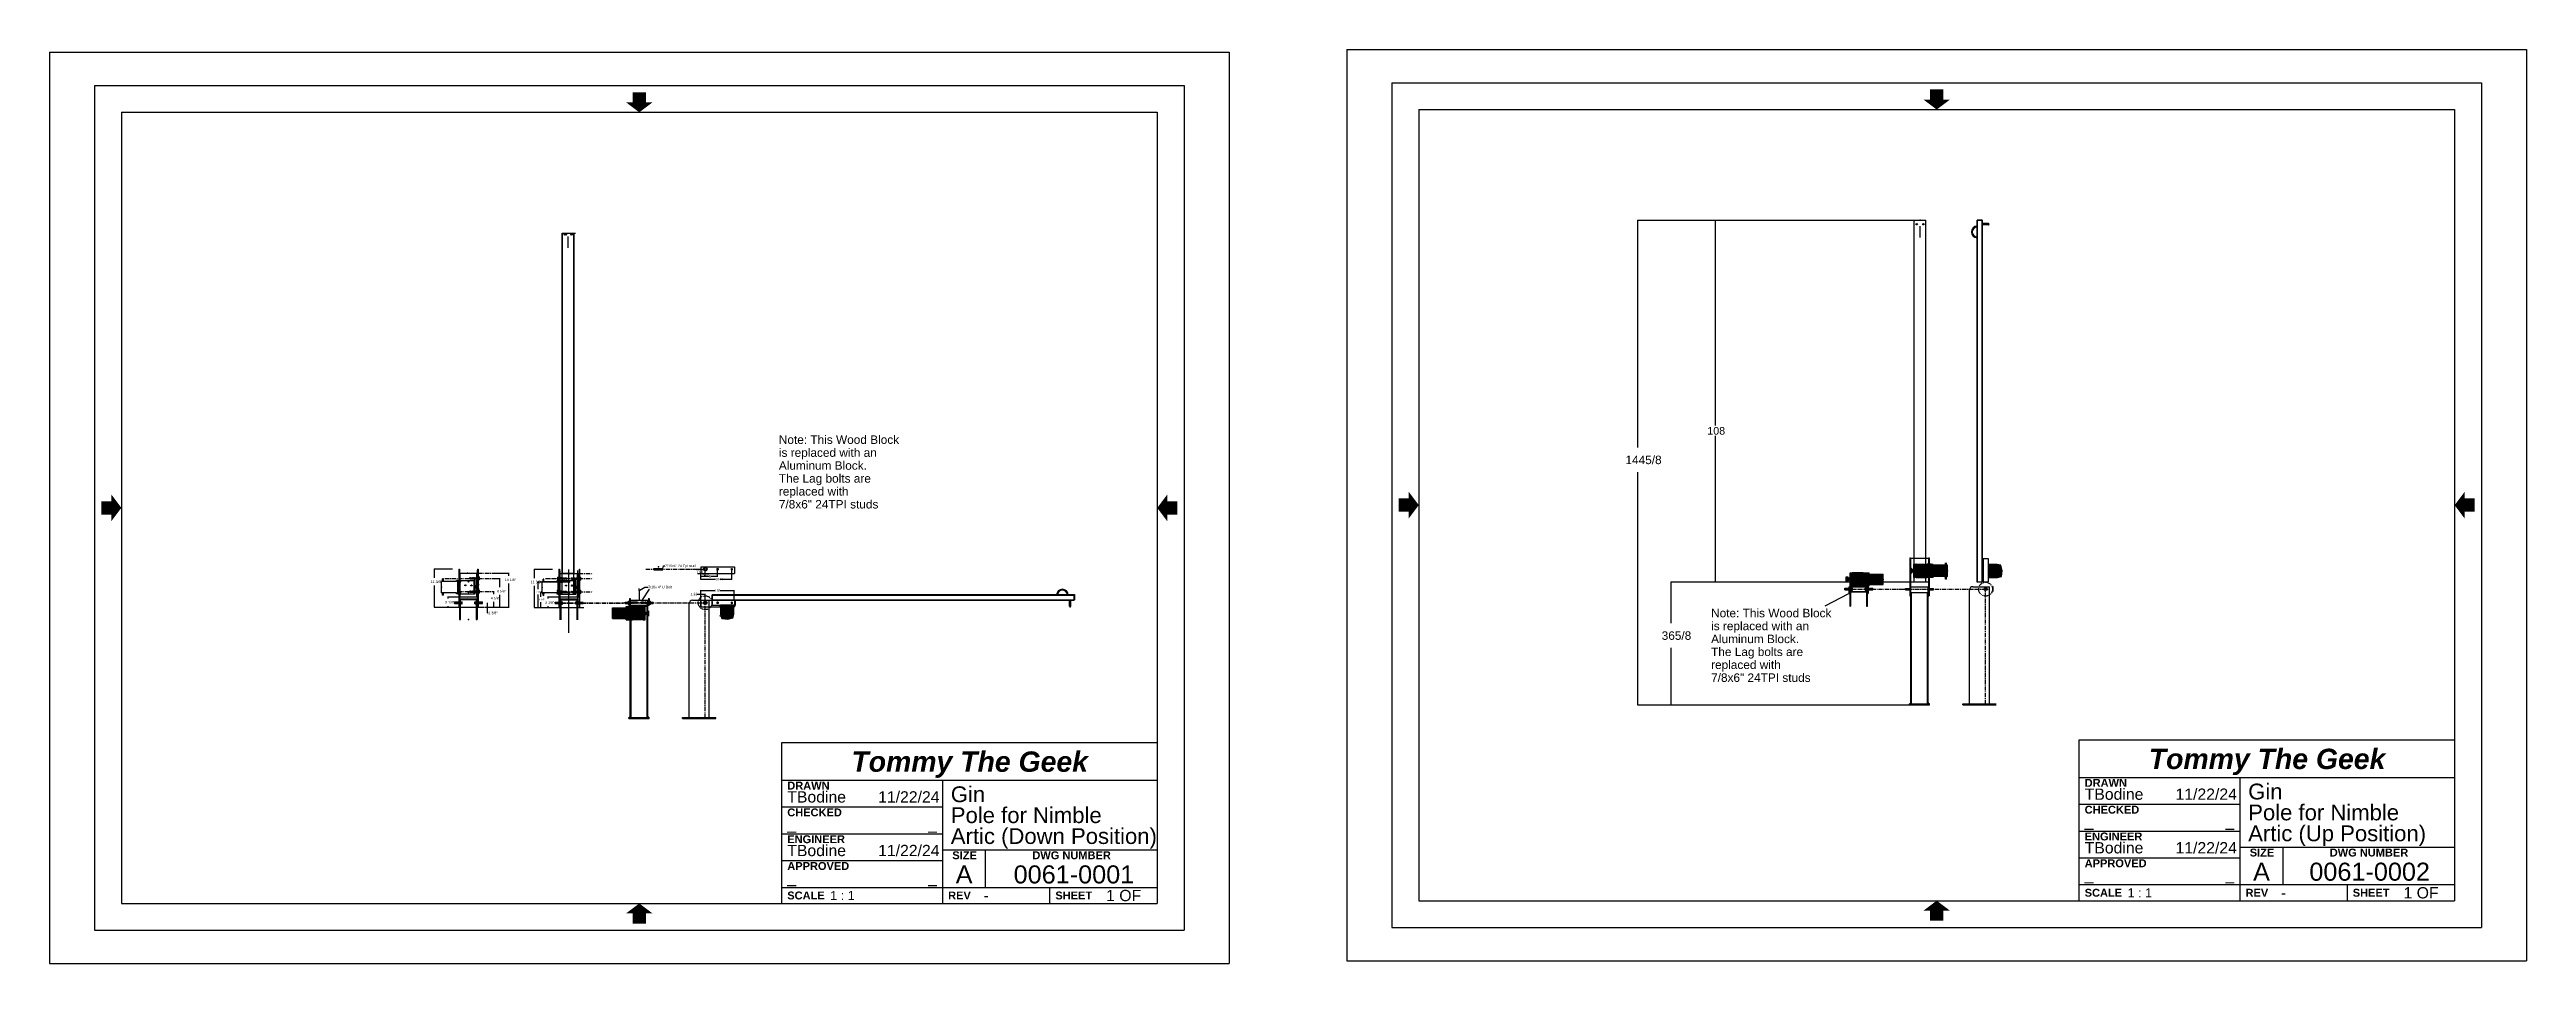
# Model space of a CAD drawing. Header units: inches. Extents: x -387 to 352, y -110 to 163.
import ezdxf

# ---------------------------------------------------------------- set-up
doc = ezdxf.new("R2010")
doc.units = ezdxf.units.IN
doc.header["$MEASUREMENT"] = 0
for name, pattern in [('CENTER', [2, 1.25, -0.25, 0.25, -0.25]), ('HIDDEN', [0.375, 0.25, -0.125]), ('PHANTOM', [2.5, 1.25, -0.25, 0.25, -0.25, 0.25, -0.25])]:
    doc.linetypes.add(name, pattern=pattern)
for name, color, linetype in [('bolts', 7, 'CONTINUOUS'), ('Border', 7, 'CONTINUOUS'), ('default', 7, 'CONTINUOUS'), ('Dim', 7, 'CONTINUOUS'), ('Lumber', 7, 'CONTINUOUS'), ('Steel', 7, 'CONTINUOUS'), ('Tabernacle', 7, 'CONTINUOUS'), ('winch', 7, 'CONTINUOUS')]:
    doc.layers.add(name, color=color, linetype=linetype)
doc.styles.add('Arial', font='arial.ttf')
doc.styles.add('Arial_Bold', font='arialbd.ttf')
doc.styles.add('Arial_Bold_Italic', font='arialbi.ttf')

msp = doc.modelspace()

# ---------------------------------------------------------------- texts
at = {"layer": 'bolts', "style": 'Arial'}
for s, p in [('11 3/8"', (-273.497144, 3.482024)), ('8 5/8"', (-253.753662, 0.665849)), ('10 1/8"', (-251.353027, 4.045259)), ('11 3/8"', (-243.655923, 3.404979)), ('1.33', (-195.997846, -0.219234)), ('11/4', (-194.302409, 6.523205)), ('15/16', (-192.950145, 5.485619)), ('5', (-190.366584, 5.090349)), ('91/4', (-188.39734, 4.233929)), ('3 1/8"', (-269.205299, -2.633098)), ('1 3/8"', (-256.275377, -5.851584)), ('4 5/8"', (-255.569041, -1.426166)), ('3 1/8"', (-239.364078, -2.710144))]:
    msp.add_text(s, height=0.757895, dxfattribs=at).set_placement(p)
at = {"layer": 'Border'}
for s, height, style, p in [('Tommy The Geek', 6.063158, 'Arial_Bold_Italic', (-147.955444, -52.869612)), ('Tommy The Geek', 6.063158, 'Arial_Bold_Italic', (239.21683, -52.05441)), ('TBodine', 3.368421, 'Arial', (-167.085677, -62.054377)), ('DRAWN', 2.357895, 'Arial_Bold', (-167.085677, -58.178664)), ('11/22/24', 3.368421, 'Arial', (-139.970432, -62.054377)), ('Gin', 4.715789, 'Arial', (-118.285677, -61.941994)), ('TBodine', 3.368421, 'Arial', (220.086597, -61.239175)), ('DRAWN', 2.357895, 'Arial_Bold', (220.086597, -57.363462)), ('11/22/24', 3.368421, 'Arial', (247.201842, -61.239175)), ('Gin', 4.715789, 'Arial', (268.886597, -61.126793)), ('CHECKED', 2.357895, 'Arial_Bold', (-167.085677, -66.178664)), ('Pole for Nimble ', 4.715789, 'Arial', (-118.285677, -68.181994)), ('CHECKED', 2.357895, 'Arial_Bold', (220.086597, -65.363462)), ('Pole for Nimble ', 4.715789, 'Arial', (268.886597, -67.366793)), ('_', 3.368421, 'Arial', (-167.085677, -70.054377)), ('ENGINEER', 2.357895, 'Arial_Bold', (-167.085677, -74.178664)), ('_', 3.368421, 'Arial', (-125.045367, -70.054377)), ('Artic (Down Position)', 4.715789, 'Arial', (-118.285677, -74.421994)), ('_', 3.368421, 'Arial', (220.086597, -69.239175)), ('TBodine', 3.368421, 'Arial', (220.086597, -77.239175)), ('ENGINEER', 2.357895, 'Arial_Bold', (220.086597, -73.363462)), ('11/22/24', 3.368421, 'Arial', (247.201842, -77.239175)), ('_', 3.368421, 'Arial', (262.126907, -69.239175)), ('Artic (Up Position)', 4.715789, 'Arial', (268.886597, -73.606792)), ('APPROVED', 2.357895, 'Arial_Bold', (-167.085677, -82.178664)), ('TBodine', 3.368421, 'Arial', (-167.085677, -78.054377)), ('11/22/24', 3.368421, 'Arial', (-139.970432, -78.054377)), ('SIZE', 2.357895, 'Arial_Bold', (-117.829088, -78.978664)), ('A', 5.389474, 'Arial', (-116.824178, -86.205803)), ('0061-0001', 5.389474, 'Arial', (-99.544592, -86.205803)), ('DWG NUMBER', 2.357895, 'Arial_Bold', (-93.946917, -78.978664)), ('APPROVED', 2.357895, 'Arial_Bold', (220.086597, -81.363462)), ('SIZE', 2.357895, 'Arial_Bold', (269.343186, -78.163462)), ('A', 5.389474, 'Arial', (270.348096, -85.390601)), ('0061-0002', 5.389474, 'Arial', (287.131558, -85.390601)), ('DWG NUMBER', 2.357895, 'Arial_Bold', (293.225357, -78.163462)), ('_', 3.368421, 'Arial', (-167.085677, -86.054377)), ('SCALE', 2.357895, 'Arial_Bold', (-167.085677, -90.978664)), ('1 : 1', 2.694737, 'Arial', (-154.285677, -91.150568)), ('_', 3.368421, 'Arial', (-125.045367, -86.054377)), ('REV', 2.357895, 'Arial_Bold', (-119.085677, -90.978664)), ('SHEET', 2.357895, 'Arial_Bold', (-87.085677, -90.978664)), ('1 OF ', 3.368421, 'Arial', (-71.933429, -91.494377)), ('_', 3.368421, 'Arial', (220.086597, -85.239175)), ('SCALE', 2.357895, 'Arial_Bold', (220.086597, -90.163462)), ('1 : 1', 2.694737, 'Arial', (232.886597, -90.335366)), ('_', 3.368421, 'Arial', (262.126907, -85.239175)), ('REV', 2.357895, 'Arial_Bold', (268.086597, -90.163462)), ('SHEET', 2.357895, 'Arial_Bold', (300.086597, -90.163462)), ('1 OF ', 3.368421, 'Arial', (315.238845, -90.679175)), ('-', 3.368421, 'Arial', (-108.526504, -91.494377)), ('-', 3.368421, 'Arial', (278.64577, -90.679175))]:
    msp.add_text(s, height=height, dxfattribs=dict(at, style=style)).set_placement(p)
at = {"layer": 'default', "style": 'Arial'}
for s, p in [('7 5/8"', (-242.022819, 0.616658)), ('4 1/2"', (-241.216719, -1.726097))]:
    msp.add_text(s, height=0.505263, dxfattribs=at).set_placement(p)
at = {"layer": 'Steel', "style": 'Arial'}
for s, height, p in [('Note: This Wood Block ', 2.526316, (-169.598697, 44.99926)), ('108', 2.273684, (107.485915, 47.764977)), ('Aluminum Block. ', 2.526316, (-169.598697, 37.286758)), ('is replaced with an', 2.526316, (-169.598697, 41.143009)), ('1445/8', 2.526316, (83.054187, 38.962545)), ('The Lag bolts are ', 2.526316, (-169.598697, 33.430508)), ('replaced with ', 2.526316, (-169.598697, 29.574257)), ('7/8x6" 24TPI studs', 2.526316, (-169.598697, 25.718006)), ('7/16x6" 24 Tpi stud', 0.757895, (-203.567849, 8.218212)), ('7/16x 4" U-Bolt', 0.757895, (-208.58718, 1.893074)), ('10"', 0.757895, (-188.675811, 0.850138)), ('Note: This Wood Block ', 2.526316, (108.603695, -6.759319)), ('365/8', 2.526316, (93.855617, -13.491503)), ('Aluminum Block. ', 2.526316, (108.603695, -14.471821)), ('is replaced with an', 2.526316, (108.603695, -10.61557)), ('The Lag bolts are ', 2.526316, (108.603695, -18.328072)), ('replaced with ', 2.526316, (108.603695, -22.184323)), ('7/8x6" 24TPI studs', 2.526316, (108.603695, -26.040574))]:
    msp.add_text(s, height=height, dxfattribs=at).set_placement(p)

# ---------------------------------------------------------------- blocks, each defined once
blk = doc.blocks.new('pole')
at = {"layer": 'bolts', "color": 5}
for p, q in [((52.625, -3.572972), (52.625, -1.757792)), ((53, -3.572972), (53, -1.757792))]:
    blk.add_line(p, q, dxfattribs=at)
for centre, radius, start, end in [((50.5, -0.244888), 1.732305, 0.000000001, 180), ((50.5, -0.244888), 1.5, 0.000000001, 180), ((52.8125, -3.572972), 0.1875, 180, 0)]:
    blk.add_arc(centre, radius, start, end, dxfattribs=at)
at = {"layer": 'bolts', "color": 1}
blk.add_point((54, -1.00134), dxfattribs=at)
at = {"layer": 'Lumber', "color": 30}
for p, q in [((-54, -1.744888), (-54, -0.244888)), ((-54, -0.244888), (54, -0.244888)), ((-54, -1.757792), (54, -1.757792)), ((54, -1.757792), (54, -0.244888))]:
    blk.add_line(p, q, dxfattribs=at)
blk = doc.blocks.new('Group2')
at = {"layer": 'winch', "color": 1}
for p, q in [((-1.976968, 2.05343), (-2.010381, 1.96415)), ((-2.010381, 1.96415), (-1.932416, -0.513357)), ((-1.754211, 2.08691), (-1.976968, 2.05343)), ((1.910141, 2.09807), (-1.754211, 2.08691)), ((1.999243, 1.97531), (1.910141, 2.09807)), ((2.010381, -0.557997), (1.999243, 1.97531)), ((-1.932416, -0.513357), (-1.921278, -0.647277)), ((-1.921278, -0.647277), (-1.564867, -1.886031)), ((-1.564867, -1.886031), (0.194912, -2.09807)), ((0.194912, -2.09807), (1.754211, -1.707472)), ((1.754211, -1.707472), (2.010381, -0.557997))]:
    blk.add_line(p, q, dxfattribs=at)
at = {"layer": 'winch'}
for radius in [0.73359, 0.276049]:
    blk.add_circle((0.161499, -0.111599), radius, dxfattribs=at)
at = {"layer": 'winch', "color": 1}
blk.add_circle((0.161499, -0.111599), 0.732056, dxfattribs=at)
at = {"layer": 'winch', "color": 9}
for points in [[(1.910141, 2.09807), (-1.564867, -1.886031), (-2.010381, 1.96415), (-1.921278, -0.647277)], [(1.999243, 1.97531), (0.194912, -2.09807), (1.910141, 2.09807), (-1.564867, -1.886031)], [(2.010381, -0.557997), (1.754211, -1.707472), (1.999243, 1.97531), (0.194912, -2.09807)]]:
    blk.add_solid(points, dxfattribs=at)
blk = doc.blocks.new('Group3')
at = {"layer": 'winch', "color": 1}
for p, q in [((-5.5, 1.47), (-1.37, 1.47)), ((-5.5, -1.65), (-5.5, 1.47)), ((-5.42, -0.09), (-5.27, 0.16)), ((-5.27, 0.16), (-4.98, 0.17)), ((-4.98, 0.17), (-4.83, -0.08)), ((-4.75, -1.65), (-4.75, 1.47)), ((-1.8, -1.65), (-1.8, 1.47)), ((-1.4, 1.86), (-0.77, 1.86)), ((-1.4, 1.47), (-1.4, 1.86)), ((-1.4, -1.65), (-1.4, 1.47)), ((-0.77, 1.91), (0.4, 1.91)), ((-0.77, 1.72), (-0.77, 1.91)), ((-0.77, 0.84), (-0.77, 1.86)), ((-0.73, 2.11), (4.19, 2.11)), ((-0.73, 1.91), (-0.73, 2.11)), ((0.4, -2.09), (0.4, 1.91)), ((0.4, 1.91), (3.96, 1.91)), ((0.43, -2), (0.43, 1.83)), ((0.54, -2), (0.54, 1.83)), ((3.72, -2.09), (3.72, 1.91)), ((3.72, 1.91), (3.88, 1.91)), ((3.88, -2.09), (3.88, 1.91)), ((3.96, -2.09), (3.96, 1.91)), ((3.96, -2.11), (3.96, 1.91)), ((4.31, -2.11), (4.31, 1.99)), ((-5.5, -1.65), (-1.37, -1.65)), ((-5.26, -0.35), (-5.42, -0.09)), ((-4.97, -0.34), (-5.26, -0.35)), ((-4.83, -0.08), (-4.97, -0.34)), ((-1.4, -2.04), (-1.4, -1.65)), ((-1.4, -2.04), (-0.77, -2.04)), ((-0.77, -2.04), (-0.77, -1.51)), ((-0.77, -2.09), (-0.77, -1.76)), ((-0.77, -2.09), (0.4, -2.09)), ((0.54, -2), (0.64, -2)), ((3.72, -2.09), (3.88, -2.09)), ((3.96, -2.11), (4.31, -2.11))]:
    blk.add_line(p, q, dxfattribs=at)
at = {"layer": 'winch', "color": 9}
for p, q in [((0.54, 1.84), (0.64, -2)), ((0.64, 1.84), (0.74, -2)), ((0.74, 1.84), (0.84, -2)), ((0.84, 1.84), (0.94, -2)), ((0.94, 1.84), (1.04, -2)), ((1.04, 1.84), (1.14, -2)), ((1.14, 1.84), (1.24, -2)), ((1.24, 1.84), (1.34, -2)), ((1.34, 1.84), (1.44, -2)), ((1.44, 1.84), (1.54, -2)), ((1.54, 1.84), (1.64, -2)), ((1.64, 1.84), (1.74, -2)), ((1.74, 1.84), (1.84, -2)), ((1.84, 1.84), (1.94, -2)), ((1.94, 1.84), (2.04, -2)), ((2.04, 1.84), (2.14, -2)), ((2.14, 1.84), (2.24, -2)), ((2.24, 1.84), (2.34, -2)), ((2.34, 1.84), (2.44, -2)), ((2.44, 1.84), (2.54, -2)), ((2.54, 1.84), (2.64, -2)), ((2.64, 1.84), (2.74, -2)), ((2.74, 1.84), (2.84, -2)), ((2.84, 1.84), (2.94, -2)), ((2.94, 1.84), (3.04, -2)), ((3.04, 1.84), (3.14, -2)), ((3.14, 1.84), (3.24, -2)), ((3.24, 1.84), (3.34, -2)), ((3.34, 1.84), (3.44, -2)), ((3.44, 1.84), (3.54, -2)), ((3.54, 1.84), (3.64, -2))]:
    blk.add_line(p, q, dxfattribs=at)
at = {"layer": 'winch'}
for p, q in [((4.34, 0.23), (4.48, 0.23)), ((4.48, -0.15), (4.48, 0.23)), ((4.48, -0.15), (4.48, 0.13)), ((5.01, 0.53), (5.5, 0.53)), ((5.01, -0.15), (5.01, 0.53)), ((4.34, -0.53), (4.48, -0.53)), ((4.48, -0.43), (4.48, -0.15)), ((4.48, -0.53), (4.48, -0.15)), ((5.01, -0.83), (5.01, -0.15)), ((5.01, -0.83), (5.5, -0.83))]:
    blk.add_line(p, q, dxfattribs=at)
blk.add_circle((-5.12, -0.09), 0.116, dxfattribs=at)
at = {"layer": 'winch', "color": 1}
for centre, radius, start, end in [((0.48, 1.84), 0.0566, 0, 180), ((4.19, 1.99), 0.125, 0, 90), ((0.48, -2), 0.0566, 180, 0)]:
    blk.add_arc(centre, radius, start, end, dxfattribs=at)
at = {"layer": 'winch', "color": 9}
for centre, start, end in [((0.59, 1.84), 0, 180), ((0.69, 1.84), 0, 180), ((0.79, 1.84), 0, 180), ((0.89, 1.84), 0, 180), ((0.99, 1.84), 0, 180), ((1.09, 1.84), 0, 180), ((1.19, 1.84), 0, 180), ((1.29, 1.84), 0, 180), ((1.39, 1.84), 0, 180), ((1.49, 1.84), 0, 180), ((1.59, 1.84), 0, 180), ((1.69, 1.84), 0, 180), ((1.79, 1.84), 0, 180), ((1.89, 1.84), 0, 180), ((1.99, 1.84), 0, 180), ((2.09, 1.84), 0, 180), ((2.19, 1.84), 0, 180), ((2.29, 1.84), 0, 180), ((2.39, 1.84), 0, 180), ((2.49, 1.84), 0, 180), ((2.59, 1.84), 0, 180), ((2.69, 1.84), 0, 180), ((2.79, 1.84), 0, 180), ((2.89, 1.84), 0, 180), ((2.99, 1.84), 0, 180), ((3.09, 1.84), 0, 180), ((3.19, 1.84), 0, 180), ((3.29, 1.84), 0, 180), ((3.39, 1.84), 0, 180), ((3.49, 1.84), 0, 180), ((3.59, 1.84), 0, 180), ((0.69, -2), 180, 0), ((0.79, -2), 180, 0), ((0.89, -2), 180, 0), ((0.99, -2), 180, 0), ((1.09, -2), 180, 0), ((1.19, -2), 180, 0), ((1.29, -2), 180, 0), ((1.39, -2), 180, 0), ((1.49, -2), 180, 0), ((1.59, -2), 180, 0), ((1.69, -2), 180, 0), ((1.79, -2), 180, 0), ((1.89, -2), 180, 0), ((1.99, -2), 180, 0), ((2.09, -2), 180, 0), ((2.19, -2), 180, 0), ((2.29, -2), 180, 0), ((2.39, -2), 180, 0), ((2.49, -2), 180, 0), ((2.59, -2), 180, 0), ((2.69, -2), 180, 0), ((2.79, -2), 180, 0), ((2.89, -2), 180, 0), ((2.99, -2), 180, 0), ((3.09, -2), 180, 0), ((3.19, -2), 180, 0), ((3.29, -2), 180, 0), ((3.39, -2), 180, 0), ((3.49, -2), 180, 0), ((3.59, -2), 180, 0), ((3.69, -2), 180, 309.44457)]:
    blk.add_arc(centre, 0.05, start, end, dxfattribs=at)
at = {"layer": 'winch'}
for points, knots in [([(4.48, 0.13), (4.54, 0.12), (4.8, 0.14), (4.91, 0.39), (5.01, 0.53)], [0, 0, 0, 0, 0.1977039, 0.7039766, 0.7039766, 0.7039766, 0.7039766]), ([(4.48, -0.43), (4.54, -0.42), (4.8, -0.44), (4.91, -0.69), (5.01, -0.83)], [0, 0, 0, 0, 0.1977038, 0.7039773, 0.7039773, 0.7039773, 0.7039773])]:
    blk.add_open_spline(points, degree=3, knots=knots, dxfattribs=at)
at = {"layer": 'winch', "color": 1}
for p in [(-5.5, -0.09), (-5.12, -0.09), (0.54, -0.08)]:
    blk.add_point(p, dxfattribs=at)
at = {"layer": 'winch', "color": 9}
for points in [[(-0.77, 1.86), (-1.4, -1.65), (-1.4, 1.86), (-5.5, -1.65)], [(-1.4, 1.86), (-5.5, -1.65), (-1.4, 1.47), (-5.5, 1.47)], [(0.4, 1.91), (-0.77, -2.04), (-0.77, 1.91), (-1.4, -2.04)], [(-0.77, 1.91), (-1.4, -2.04), (-0.77, 1.86), (-1.4, -1.65)], [(0.4, -2.09), (-0.77, -2.09), (0.4, 1.91), (-0.77, -2.04)], [(4.28, 2.07), (-0.73, 1.91), (4.23, 2.1), (-0.73, 2.11)], [(4.23, 2.1), (-0.73, 2.11), (4.19, 2.11)], [(4.31, 1.99), (3.96, 1.91), (4.28, 2.07), (-0.73, 1.91)], [(4.31, -2.11), (3.96, -2.11), (4.31, 1.99), (3.96, 1.91)]]:
    blk.add_solid(points, dxfattribs=at)
at = {"layer": 'winch', "color": 8}
for points in [[(0.44, 1.87), (0.46, -2.05), (0.43, 1.84), (0.43, -2.03)], [(0.43, 1.84), (0.43, -2.03), (0.43, -2)], [(0.47, 1.88), (0.49, -2.05), (0.44, 1.87), (0.46, -2.05)], [(0.49, 1.89), (0.51, -2.04), (0.47, 1.88), (0.49, -2.05)], [(0.51, 1.89), (0.54, -2.02), (0.49, 1.89), (0.51, -2.04)], [(0.52, 1.88), (0.54, -2), (0.51, 1.89), (0.54, -2.02)], [(0.54, 1.84), (0.64, -2), (0.52, 1.88), (0.54, -2)], [(3.72, -2.09), (3.88, -2.09), (3.72, 1.91), (3.88, 1.91)]]:
    blk.add_solid(points, dxfattribs=at)
at = {"layer": 'winch', "color": 1}
for points in [[(4.48, -0.43), (4.48, 0.13), (4.6, -0.4), (4.57, 0.13)], [(4.48, 0.13), (4.57, 0.13), (4.48, 0.13), (4.57, 0.13)], [(4.6, -0.4), (4.57, 0.13), (4.68, -0.45), (4.68, 0.15)], [(4.68, -0.45), (4.68, 0.15), (4.74, -0.49), (4.8, 0.28)], [(4.74, -0.49), (4.8, 0.28), (4.77, -0.53), (4.88, 0.36)], [(4.77, -0.53), (4.88, 0.36), (4.86, -0.63), (5.01, 0.53)], [(4.86, -0.63), (5.01, 0.53), (4.9, -0.7), (5.5, 0.53)], [(4.9, -0.7), (5.5, 0.53), (5.01, -0.83), (5.5, -0.83)]]:
    blk.add_solid(points, dxfattribs=at)
blk = doc.blocks.new('revisedBracket')
at = {"layer": 'bolts', "color": 255}
blk.add_circle((-3.71, 0.24), 0.525, dxfattribs=at)
at = {"layer": 'bolts'}
for radius in [0.525, 0.438]:
    blk.add_circle((-3.71, 0.24), radius, dxfattribs=at)
at = {"layer": 'default', "color": 150}
for points in [[(0.35, 0.49), (-0.46, 0.03), (-0.05, 0.72), (-0.45, 0.49)], [(0.35, 0.03), (-0.06, -0.2), (0.35, 0.49), (-0.46, 0.03)], [(4.57, 0.02), (3.85, 0.44), (4.57, 0.44), (4.21, 0.64)], [(4.21, -0.19), (3.85, 0.02), (4.57, 0.02), (3.85, 0.44)]]:
    blk.add_solid(points, dxfattribs=at)
at = {"layer": 'Steel', "color": 9}
for p, q in [((-5.04, 1.01), (-5.04, -0.99)), ((-5.04, 1.01), (5.05, 1.01)), ((5.05, 1.01), (5.05, -0.99)), ((-5.04, -0.99), (5.05, -0.99))]:
    blk.add_line(p, q, dxfattribs=at)
blk = doc.blocks.new('hiddenLag')
at = {"layer": 'bolts', "color": 1}
for p, q in [((-0.38, 1.19), (-0.38, 1.45)), ((-0.38, 1.45), (0, 1.45)), ((-0.38, 1.19), (0, 1.19)), ((-0.21, 0.08), (-0.13, 0.14)), ((-0.2, 0.28), (-0.13, 0.21)), ((0, 1.19), (0, 1.45)), ((0, 1.45), (0.38, 1.45)), ((0, 1.19), (0.38, 1.19)), ((0.13, 0.22), (0.19, 0.29)), ((0.38, 1.19), (0.38, 1.45)), ((-0.21, -0.44), (-0.13, -0.37)), ((-0.21, -0.44), (0.19, -0.37)), ((-0.21, -0.44), (-0.14, -0.5)), ((-0.21, -0.69), (-0.13, -0.63)), ((-0.21, -0.69), (0.19, -0.63)), ((-0.21, -0.69), (-0.14, -0.76)), ((-0.21, -0.95), (-0.13, -0.88)), ((-0.21, -0.95), (0.19, -0.88)), ((-0.21, -0.95), (-0.14, -1.01)), ((-0.21, -1.21), (-0.13, -1.14)), ((-0.21, -1.21), (0.19, -1.14)), ((-0.21, -1.21), (-0.14, -1.27)), ((-0.14, -0.5), (0.14, -0.44)), ((-0.14, -0.76), (0.14, -0.69)), ((-0.14, -1.01), (0.14, -0.95)), ((-0.14, -1.27), (0.14, -1.21)), ((-0.14, -1.37), (-0.09, -1.34)), ((-0.14, -1.37), (-0.06, -1.41)), ((-0.13, -0.12), (-0.13, -0.04)), ((-0.13, -0.37), (0.13, -0.29)), ((-0.13, -0.63), (-0.13, -0.5)), ((-0.13, -0.63), (0.13, -0.55)), ((-0.13, -0.89), (-0.13, -0.76)), ((-0.13, -0.88), (0.13, -0.81)), ((-0.13, -1.15), (-0.13, -1.01)), ((-0.13, -1.14), (0.13, -1.06)), ((-0.13, -1.37), (0.07, -1.35)), ((-0.12, -1.27), (-0.1, -1.33)), ((-0.09, -1.34), (0.07, -1.29)), ((-0.06, -1.41), (0.13, -1.32)), ((-0.06, -1.41), (0, -1.46)), ((0, -1.46), (0.06, -1.36)), ((0.07, -1.29), (0.12, -1.21)), ((0.07, -1.29), (0.13, -1.32)), ((0.13, -0.29), (0.19, -0.37)), ((0.13, -0.55), (0.13, -0.44)), ((0.13, -0.55), (0.19, -0.63)), ((0.13, -0.81), (0.13, -0.69)), ((0.13, -0.81), (0.19, -0.88)), ((0.13, -1.06), (0.13, -0.95)), ((0.13, -1.06), (0.19, -1.14)), ((0.14, -0.44), (0.19, -0.37)), ((0.14, -0.69), (0.19, -0.63)), ((0.14, -0.95), (0.19, -0.88)), ((0.14, -1.21), (0.19, -1.14))]:
    blk.add_line(p, q, dxfattribs=at)
at = {"layer": 'bolts', "color": 1, "linetype": 'PHANTOM'}
for p, q in [((-0.21, 0.08), (0.19, 0.14)), ((-0.21, 0.08), (-0.14, 0.01)), ((-0.2, 0.28), (-0.2, 1.19)), ((-0.14, 0.01), (0.14, 0.08)), ((-0.13, 0.21), (0.13, 0.22)), ((-0.13, 0.14), (0.13, 0.22)), ((-0.13, 0.14), (-0.13, 0.21)), ((-0.13, -0.04), (-0.13, 0.01)), ((0.13, 0.22), (0.19, 0.14)), ((0.13, -0.04), (0.13, 0.08)), ((0.14, 0.08), (0.19, 0.14)), ((0.19, 0.29), (0.19, 1.19)), ((-0.21, -0.18), (-0.13, -0.11)), ((-0.21, -0.18), (0.19, -0.11)), ((-0.21, -0.18), (-0.14, -0.24)), ((-0.14, -0.24), (0.14, -0.18)), ((-0.13, -0.11), (0.13, -0.04)), ((-0.13, -0.38), (-0.13, -0.24)), ((0.13, -0.04), (0.19, -0.11)), ((0.14, -0.18), (0.19, -0.11)), ((0.14, -0.3), (0.14, -0.18))]:
    blk.add_line(p, q, dxfattribs=at)
at = {"layer": 'bolts', "color": 1}
for p in [(-0.38, 1.45), (-0.2, 1.19), (0, 1.45), (0.19, 1.19), (0.38, 1.46)]:
    blk.add_point(p, dxfattribs=at)
blk = doc.blocks.new('Group4')
at = {"layer": 'winch', "color": 1}
for p, q in [((-2.43, 5.31), (-1.89, 5.31)), ((-2.43, 5.06), (-2.43, 5.31)), ((-2.43, 5.31), (-2.33, 5.06)), ((-2.43, 5.06), (-1.89, 5.06)), ((-2.38, 5.31), (-2.28, 5.06)), ((-2.33, 5.31), (-2.23, 5.06)), ((-2.28, 5.31), (-2.18, 5.06)), ((-2.23, 5.31), (-2.13, 5.06)), ((-2.18, 5.31), (-2.08, 5.06)), ((-2.13, 5.31), (-2.03, 5.06)), ((-2.08, 5.31), (-1.98, 5.06)), ((-2.03, 5.31), (-1.93, 5.06)), ((-2, 1.16), (-1.68, 1.16)), ((-2, 0.8), (-2, 1.16)), ((-2, 0.8), (-2, -4.08)), ((-2, 0.8), (2, 0.8)), ((-1.98, 5.31), (-1.88, 5.06)), ((-1.93, 5.31), (-1.89, 5.2)), ((-1.89, 5.41), (-1.68, 5.41)), ((-1.89, 4.97), (-1.89, 5.41)), ((-1.89, 5.19), (-1.68, 5.19)), ((-1.89, 4.97), (-1.68, 4.97)), ((-1.68, 1.16), (-1.68, 5.6)), ((-1.68, 5.6), (1.68, 5.6)), ((1.68, 1.16), (1.68, 5.6)), ((1.68, 5.41), (1.89, 5.41)), ((1.68, 5.19), (1.89, 5.19)), ((1.68, 4.97), (1.89, 4.97)), ((1.68, 1.16), (2, 1.16)), ((1.88, 5.06), (1.98, 5.31)), ((1.89, 4.97), (1.89, 5.41)), ((1.89, 5.31), (2.43, 5.31)), ((1.89, 5.2), (1.93, 5.31)), ((1.89, 5.06), (2.43, 5.06)), ((1.93, 5.06), (2.03, 5.31)), ((1.98, 5.06), (2.08, 5.31)), ((2, 0.8), (2, 1.16)), ((2, 0.8), (2, -4.08)), ((2.03, 5.06), (2.13, 5.31)), ((2.08, 5.06), (2.18, 5.31)), ((2.13, 5.06), (2.23, 5.31)), ((2.18, 5.06), (2.28, 5.31)), ((2.23, 5.06), (2.33, 5.31)), ((2.28, 5.06), (2.38, 5.31)), ((2.33, 5.06), (2.43, 5.31)), ((2.43, 5.06), (2.43, 5.31)), ((-2, -4.08), (2, -4.08)), ((-2, -4.08), (-2, -4.44)), ((-2, -4.08), (2.02, -4.08)), ((-2, -4.44), (2.02, -4.44)), ((0.43, -1.48), (0.52, -1.48)), ((0.46, -3.24), (0.51, -3.29)), ((0.46, -3.35), (0.52, -3.29)), ((0.51, -3.29), (0.57, -3.35)), ((0.52, -1.48), (0.52, -1.4)), ((0.52, -1.48), (0.6, -1.48)), ((0.52, -1.56), (0.52, -1.48)), ((0.52, -3.29), (0.57, -3.24)), ((2.02, -4.08), (2.02, -4.44))]:
    blk.add_line(p, q, dxfattribs=at)
at = {"layer": 'winch', "color": 1, "linetype": 'HIDDEN'}
for p, q in [((-1.72, 0.19), (-1.68, 0.31)), ((-1.63, 0.1), (-1.72, 0.19)), ((-1.68, 0.31), (-1.56, 0.34)), ((-1.51, 0.13), (-1.63, 0.1)), ((-1.56, 0.34), (-1.48, 0.25)), ((-1.48, 0.25), (-1.51, 0.13)), ((1.47, 0.25), (1.53, 0.37)), ((1.54, 0.15), (1.47, 0.25)), ((1.53, 0.37), (1.66, 0.37)), ((1.66, 0.15), (1.54, 0.15)), ((1.66, 0.37), (1.72, 0.26)), ((1.72, 0.26), (1.66, 0.15))]:
    blk.add_line(p, q, dxfattribs=at)
at = {"layer": 'winch'}
for p, q in [((-0.67, -5.6), (-0.67, -5.1)), ((-0.67, -5.1), (0.01, -5.1)), ((-0.37, -4.57), (-0.37, -4.44)), ((-0.37, -4.57), (0.01, -4.57)), ((-0.27, -4.57), (0.01, -4.57)), ((0.01, -4.57), (0.29, -4.57)), ((0.01, -4.57), (0.39, -4.57)), ((0.01, -5.1), (0.69, -5.1)), ((0.39, -4.57), (0.39, -4.44)), ((0.69, -5.6), (0.69, -5.1))]:
    blk.add_line(p, q, dxfattribs=at)
at = {"layer": 'winch', "color": 1, "linetype": 'HIDDEN'}
for centre, radius in [((-1.6, 0.22), 0.224), ((1.6, 0.26), 0.249), ((0.52, -3.3), 0.186), ((0.52, -1.48), 0.16)]:
    blk.add_circle(centre, radius, dxfattribs=at)
at = {"layer": 'winch', "color": 1}
for centre, radius in [((-1.55, -2.41), 0.187), ((1.63, -2.41), 0.158)]:
    blk.add_circle(centre, radius, dxfattribs=at)
at = {"layer": 'winch'}
for points in [[(-0.27, -4.57), (-0.26, -4.64), (-0.27, -4.9), (-0.53, -5.01), (-0.67, -5.1)], [(0.29, -4.57), (0.28, -4.64), (0.3, -4.9), (0.55, -5.01), (0.69, -5.1)]]:
    blk.add_open_spline(points, degree=3, knots=[0, 0, 0, 0, 0.1977038, 0.7039773, 0.7039773, 0.7039773, 0.7039773], dxfattribs=at)
at = {"layer": 'winch', "color": 1}
for p in [(0, 5.6), (0.01, -4.44)]:
    blk.add_point(p, dxfattribs=at)
for points in [[(-0.5, -4.98), (0.39, -4.87), (-0.67, -5.1), (0.49, -4.96)], [(-0.67, -5.1), (0.49, -4.96), (-0.67, -5.6), (0.56, -5)], [(-0.67, -5.6), (0.56, -5), (0.69, -5.6), (0.69, -5.1)], [(-0.41, -4.9), (0.35, -4.84), (-0.5, -4.98), (0.39, -4.87)], [(-0.29, -4.77), (0.31, -4.77), (-0.41, -4.9), (0.35, -4.84)], [(-0.27, -4.67), (0.26, -4.69), (-0.29, -4.77), (0.31, -4.77)], [(-0.27, -4.57), (0.29, -4.57), (-0.27, -4.67), (0.26, -4.69)]]:
    blk.add_solid(points, dxfattribs=at)
blk = doc.blocks.new('portBracket')
at = {"layer": 'bolts', "color": 190}
for p, q in [((0.812508, 5.714882), (0.812508, -5.660118)), ((0.812508, 5.714882), (0.992508, 5.714882)), ((0.992508, 5.714882), (0.992508, -5.660118)), ((0.812508, -5.660118), (0.992508, -5.660118))]:
    blk.add_line(p, q, dxfattribs=at)
blk = doc.blocks.new('stbdBracket')
at = {"layer": 'bolts', "color": 190}
for p, q in [((-0.992508, 5.714882), (-0.992508, -5.660118)), ((-0.992508, 5.714882), (-0.812508, 5.714882)), ((-0.812508, 5.714882), (-0.812508, -5.660118)), ((-0.992508, -5.660118), (-0.812508, -5.660118))]:
    blk.add_line(p, q, dxfattribs=at)
blk = doc.blocks.new('nut')
at = {"layer": 'bolts', "color": 1}
for p, q in [((-0.38, -0.14), (-0.38, 0.13)), ((-0.38, 0.13), (0, 0.13)), ((0, -0.14), (0, 0.13)), ((0, 0.13), (0.38, 0.13)), ((0.38, -0.14), (0.38, 0.13)), ((-0.38, -0.14), (0, -0.14)), ((0, -0.14), (0.38, -0.14))]:
    blk.add_line(p, q, dxfattribs=at)
for p in [(-0.38, 0.13), (0, 0.13), (0.38, 0.14), (-0.2, -0.14), (0.19, -0.14)]:
    blk.add_point(p, dxfattribs=at)
blk = doc.blocks.new('Group61')
at = {"layer": 'bolts', "color": 1}
for p, q in [((-0.14, 0.23), (-0.01, 0.23)), ((-0.01, 0.32), (0.24, 0.32)), ((-0.01, -0.01), (-0.01, 0.32)), ((0.24, -0.01), (0.24, 0.32)), ((-0.14, -0.18), (-0.01, -0.18)), ((-0.01, -0.32), (-0.01, -0.01)), ((-0.01, -0.32), (0.24, -0.32)), ((0.24, -0.32), (0.24, -0.01))]:
    blk.add_line(p, q, dxfattribs=at)
blk = doc.blocks.new('Group5')
at = {"layer": 'winch', "color": 1}
for p, q in [((-1.754211, 1.707472), (-2.010381, 0.557997)), ((-2.010381, 0.557997), (-1.999243, -1.97531)), ((-0.194912, 2.09807), (-1.754211, 1.707472)), ((1.564867, 1.886031), (-0.194912, 2.09807)), ((1.921278, 0.647277), (1.564867, 1.886031)), ((1.932416, 0.513357), (1.921278, 0.647277)), ((2.010381, -1.96415), (1.932416, 0.513357)), ((-1.999243, -1.97531), (-1.910141, -2.09807)), ((-1.910141, -2.09807), (1.754211, -2.08691)), ((1.754211, -2.08691), (1.976968, -2.05343)), ((1.976968, -2.05343), (2.010381, -1.96415))]:
    blk.add_line(p, q, dxfattribs=at)
at = {"layer": 'winch'}
for radius in [0.73359, 0.276049]:
    blk.add_circle((-0.161499, 0.111599), radius, dxfattribs=at)
at = {"layer": 'winch', "color": 1}
blk.add_circle((-0.161499, 0.111599), 0.732056, dxfattribs=at)
at = {"layer": 'winch', "color": 9}
for points in [[(-2.010381, 0.557997), (-1.754211, 1.707472), (-1.999243, -1.97531), (-0.194912, 2.09807)], [(-1.999243, -1.97531), (-0.194912, 2.09807), (-1.910141, -2.09807), (1.564867, 1.886031)], [(-1.910141, -2.09807), (1.564867, 1.886031), (2.010381, -1.96415), (1.921278, 0.647277)]]:
    blk.add_solid(points, dxfattribs=at)
blk = doc.blocks.new('Group7')
at = {"layer": 'winch'}
for p, q in [((-5.5, 0.83), (-5.01, 0.83)), ((-5.5, -0.53), (-5.5, 0.83)), ((-5.01, 0.15), (-5.01, 0.83)), ((-5.01, -0.53), (-5.01, 0.15)), ((-4.48, 0.15), (-4.48, 0.53)), ((-4.48, 0.53), (-4.34, 0.53)), ((-4.48, 0.15), (-4.48, 0.43)), ((-4.48, -0.13), (-4.48, 0.15)), ((-4.48, -0.23), (-4.48, 0.15)), ((-5.5, -0.53), (-5.01, -0.53)), ((-4.48, -0.23), (-4.34, -0.23))]:
    blk.add_line(p, q, dxfattribs=at)
at = {"layer": 'winch', "color": 1}
for p, q in [((-4.31, 2.11), (-3.96, 2.11)), ((-4.31, -1.99), (-4.31, 2.11)), ((-3.96, -1.91), (-3.96, 2.11)), ((-3.96, -1.91), (-3.96, 2.09)), ((-3.88, -1.91), (-3.88, 2.09)), ((-3.88, 2.09), (-3.72, 2.09)), ((-3.72, -1.91), (-3.72, 2.09)), ((-0.64, 2), (-0.54, 2)), ((-0.54, -1.83), (-0.54, 2)), ((-0.43, -1.83), (-0.43, 2)), ((-0.4, -1.91), (-0.4, 2.09)), ((-0.4, 2.09), (0.77, 2.09)), ((0.77, 1.76), (0.77, 2.09)), ((0.77, 2.04), (1.4, 2.04)), ((0.77, 1.51), (0.77, 2.04)), ((1.37, 1.65), (5.5, 1.65)), ((1.4, 1.65), (1.4, 2.04)), ((1.4, -1.47), (1.4, 1.65)), ((1.8, -1.47), (1.8, 1.65)), ((4.75, -1.47), (4.75, 1.65)), ((4.83, 0.08), (4.97, 0.34)), ((4.98, -0.17), (4.83, 0.08)), ((4.97, 0.34), (5.26, 0.35)), ((5.26, 0.35), (5.42, 0.09)), ((5.42, 0.09), (5.27, -0.16)), ((5.5, -1.47), (5.5, 1.65)), ((-4.19, -2.11), (0.73, -2.11)), ((-3.96, -1.91), (-0.4, -1.91)), ((-3.88, -1.91), (-3.72, -1.91)), ((-0.4, -1.91), (0.77, -1.91)), ((0.73, -2.11), (0.73, -1.91)), ((0.77, -1.86), (0.77, -0.84)), ((0.77, -1.91), (0.77, -1.72)), ((0.77, -1.86), (1.4, -1.86)), ((1.37, -1.47), (5.5, -1.47)), ((1.4, -1.86), (1.4, -1.47)), ((5.27, -0.16), (4.98, -0.17))]:
    blk.add_line(p, q, dxfattribs=at)
at = {"layer": 'winch', "color": 9}
for p, q in [((-3.64, 2), (-3.54, -1.84)), ((-3.54, 2), (-3.44, -1.84)), ((-3.44, 2), (-3.34, -1.84)), ((-3.34, 2), (-3.24, -1.84)), ((-3.24, 2), (-3.14, -1.84)), ((-3.14, 2), (-3.04, -1.84)), ((-3.04, 2), (-2.94, -1.84)), ((-2.94, 2), (-2.84, -1.84)), ((-2.84, 2), (-2.74, -1.84)), ((-2.74, 2), (-2.64, -1.84)), ((-2.64, 2), (-2.54, -1.84)), ((-2.54, 2), (-2.44, -1.84)), ((-2.44, 2), (-2.34, -1.84)), ((-2.34, 2), (-2.24, -1.84)), ((-2.24, 2), (-2.14, -1.84)), ((-2.14, 2), (-2.04, -1.84)), ((-2.04, 2), (-1.94, -1.84)), ((-1.94, 2), (-1.84, -1.84)), ((-1.84, 2), (-1.74, -1.84)), ((-1.74, 2), (-1.64, -1.84)), ((-1.64, 2), (-1.54, -1.84)), ((-1.54, 2), (-1.44, -1.84)), ((-1.44, 2), (-1.34, -1.84)), ((-1.34, 2), (-1.24, -1.84)), ((-1.24, 2), (-1.14, -1.84)), ((-1.14, 2), (-1.04, -1.84)), ((-1.04, 2), (-0.94, -1.84)), ((-0.94, 2), (-0.84, -1.84)), ((-0.84, 2), (-0.74, -1.84)), ((-0.74, 2), (-0.64, -1.84)), ((-0.64, 2), (-0.54, -1.84))]:
    blk.add_line(p, q, dxfattribs=at)
at = {"layer": 'winch'}
blk.add_circle((5.12, 0.09), 0.116, dxfattribs=at)
at = {"layer": 'winch', "color": 9}
for centre, start, end in [((-3.69, 2), 0, 129.44457), ((-3.59, 2), 0, 180), ((-3.49, 2), 0, 180), ((-3.39, 2), 0, 180), ((-3.29, 2), 0, 180), ((-3.19, 2), 0, 180), ((-3.09, 2), 0, 180), ((-2.99, 2), 0, 180), ((-2.89, 2), 0, 180), ((-2.79, 2), 0, 180), ((-2.69, 2), 0, 180), ((-2.59, 2), 0, 180), ((-2.49, 2), 0, 180), ((-2.39, 2), 0, 180), ((-2.29, 2), 0, 180), ((-2.19, 2), 0, 180), ((-2.09, 2), 0, 180), ((-1.99, 2), 0, 180), ((-1.89, 2), 0, 180), ((-1.79, 2), 0, 180), ((-1.69, 2), 0, 180), ((-1.59, 2), 0, 180), ((-1.49, 2), 0, 180), ((-1.39, 2), 0, 180), ((-1.29, 2), 0, 180), ((-1.19, 2), 0, 180), ((-1.09, 2), 0, 180), ((-0.99, 2), 0, 180), ((-0.89, 2), 0, 180), ((-0.79, 2), 0, 180), ((-0.69, 2), 0, 180), ((-3.59, -1.84), 180, 0), ((-3.49, -1.84), 180, 0), ((-3.39, -1.84), 180, 0), ((-3.29, -1.84), 180, 0), ((-3.19, -1.84), 180, 0), ((-3.09, -1.84), 180, 0), ((-2.99, -1.84), 180, 0), ((-2.89, -1.84), 180, 0), ((-2.79, -1.84), 180, 0), ((-2.69, -1.84), 180, 0), ((-2.59, -1.84), 180, 0), ((-2.49, -1.84), 180, 0), ((-2.39, -1.84), 180, 0), ((-2.29, -1.84), 180, 0), ((-2.19, -1.84), 180, 0), ((-2.09, -1.84), 180, 0), ((-1.99, -1.84), 180, 0), ((-1.89, -1.84), 180, 0), ((-1.79, -1.84), 180, 0), ((-1.69, -1.84), 180, 0), ((-1.59, -1.84), 180, 0), ((-1.49, -1.84), 180, 0), ((-1.39, -1.84), 180, 0), ((-1.29, -1.84), 180, 0), ((-1.19, -1.84), 180, 0), ((-1.09, -1.84), 180, 0), ((-0.99, -1.84), 180, 0), ((-0.89, -1.84), 180, 0), ((-0.79, -1.84), 180, 0), ((-0.69, -1.84), 180, 0), ((-0.59, -1.84), 180, 0)]:
    blk.add_arc(centre, 0.05, start, end, dxfattribs=at)
at = {"layer": 'winch', "color": 1}
for centre, radius, start, end in [((-0.48, 2), 0.0566, 0, 180), ((-4.19, -1.99), 0.125, 180, 270), ((-0.48, -1.84), 0.0566, 180, 0)]:
    blk.add_arc(centre, radius, start, end, dxfattribs=at)
at = {"layer": 'winch'}
for points, knots in [([(-4.48, 0.43), (-4.54, 0.42), (-4.8, 0.44), (-4.91, 0.69), (-5.01, 0.83)], [0, 0, 0, 0, 0.1977038, 0.7039773, 0.7039773, 0.7039773, 0.7039773]), ([(-4.48, -0.13), (-4.54, -0.12), (-4.8, -0.14), (-4.91, -0.39), (-5.01, -0.53)], [0, 0, 0, 0, 0.1977039, 0.7039766, 0.7039766, 0.7039766, 0.7039766])]:
    blk.add_open_spline(points, degree=3, knots=knots, dxfattribs=at)
at = {"layer": 'winch', "color": 1}
for p in [(-0.54, 0.08), (5.12, 0.09), (5.5, 0.09)]:
    blk.add_point(p, dxfattribs=at)
for points in [[(-4.9, 0.7), (-5.5, -0.53), (-5.01, 0.83), (-5.5, 0.83)], [(-4.86, 0.63), (-5.01, -0.53), (-4.9, 0.7), (-5.5, -0.53)], [(-4.77, 0.53), (-4.88, -0.36), (-4.86, 0.63), (-5.01, -0.53)], [(-4.74, 0.49), (-4.8, -0.28), (-4.77, 0.53), (-4.88, -0.36)], [(-4.68, 0.45), (-4.68, -0.15), (-4.74, 0.49), (-4.8, -0.28)], [(-4.6, 0.4), (-4.57, -0.13), (-4.68, 0.45), (-4.68, -0.15)], [(-4.48, 0.43), (-4.48, -0.13), (-4.6, 0.4), (-4.57, -0.13)], [(-4.57, -0.13), (-4.48, -0.13), (-4.57, -0.13), (-4.48, -0.13)]]:
    blk.add_solid(points, dxfattribs=at)
at = {"layer": 'winch', "color": 9}
for points in [[(-4.31, 2.11), (-3.96, 2.11), (-4.31, -1.99), (-3.96, -1.91)], [(-0.4, 2.09), (0.77, 2.09), (-0.4, -1.91), (0.77, 2.04)], [(-0.4, -1.91), (0.77, 2.04), (0.77, -1.91), (1.4, 2.04)], [(0.77, -1.91), (1.4, 2.04), (0.77, -1.86), (1.4, 1.65)], [(0.77, -1.86), (1.4, 1.65), (1.4, -1.86), (5.5, 1.65)], [(1.4, -1.86), (5.5, 1.65), (1.4, -1.47), (5.5, -1.47)], [(-4.31, -1.99), (-3.96, -1.91), (-4.28, -2.07), (0.73, -1.91)], [(-4.28, -2.07), (0.73, -1.91), (-4.23, -2.1), (0.73, -2.11)], [(-4.23, -2.1), (0.73, -2.11), (-4.19, -2.11)]]:
    blk.add_solid(points, dxfattribs=at)
at = {"layer": 'winch', "color": 8}
for points in [[(-3.88, -1.91), (-3.72, -1.91), (-3.88, 2.09), (-3.72, 2.09)], [(-0.54, -1.84), (-0.64, 2), (-0.52, -1.88), (-0.54, 2)], [(-0.51, -1.89), (-0.54, 2.02), (-0.49, -1.89), (-0.51, 2.04)], [(-0.52, -1.88), (-0.54, 2), (-0.51, -1.89), (-0.54, 2.02)], [(-0.49, -1.89), (-0.51, 2.04), (-0.47, -1.88), (-0.49, 2.05)], [(-0.47, -1.88), (-0.49, 2.05), (-0.44, -1.87), (-0.46, 2.05)], [(-0.44, -1.87), (-0.46, 2.05), (-0.43, -1.84), (-0.43, 2.03)], [(-0.43, -1.84), (-0.43, 2.03), (-0.43, 2)]]:
    blk.add_solid(points, dxfattribs=at)
blk = doc.blocks.new('Group6')
at = {"layer": 'winch', "color": 1}
for p, q in [((-2.01, 3.77), (-2.01, 3.92)), ((-2.01, 3.77), (1.99, 3.77)), ((-2.01, 0.44), (1.99, 0.44)), ((-2.01, -0.73), (-2.01, 0.44)), ((-2, 4.44), (-2, 4.08)), ((-2, 4.44), (2.02, 4.44)), ((-2, 4.08), (2.02, 4.08)), ((-1.93, 0.58), (1.9, 0.58)), ((-1.93, 0.47), (1.9, 0.47)), ((-1.92, 3.93), (1.9, 3.93)), ((1.9, 0.58), (1.9, 0.68)), ((1.99, 3.77), (1.99, 3.92)), ((1.99, -0.73), (1.99, 0.44)), ((2.02, 4.44), (2.02, 4.08)), ((-2.43, -5.06), (-1.89, -5.06)), ((-2.43, -5.31), (-2.43, -5.06)), ((-2.43, -5.31), (-2.33, -5.06)), ((-2.43, -5.31), (-1.89, -5.31)), ((-2.38, -5.31), (-2.28, -5.06)), ((-2.33, -5.31), (-2.23, -5.06)), ((-2.28, -5.31), (-2.18, -5.06)), ((-2.23, -5.31), (-2.13, -5.06)), ((-2.18, -5.31), (-2.08, -5.06)), ((-2.13, -5.31), (-2.03, -5.06)), ((-2.08, -5.31), (-1.98, -5.06)), ((-2.03, -5.31), (-1.93, -5.06)), ((-2.01, -0.73), (-1.82, -0.73)), ((-1.98, -5.31), (-1.88, -5.06)), ((-1.95, -1.36), (-1.95, -0.73)), ((-1.95, -0.73), (-0.94, -0.73)), ((-1.95, -1.36), (1.94, -1.36)), ((-1.93, -5.31), (-1.89, -5.2)), ((-1.89, -4.97), (-1.68, -4.97)), ((-1.89, -5.41), (-1.89, -4.97)), ((-1.89, -5.19), (-1.68, -5.19)), ((-1.89, -5.41), (-1.68, -5.41)), ((-1.68, -5.6), (1.68, -5.6)), ((-1.66, -5.6), (-1.66, -1.36)), ((1.41, -0.73), (1.94, -0.73)), ((1.66, -0.73), (1.99, -0.73)), ((1.68, -5.6), (1.68, -1.36)), ((1.68, -4.97), (1.89, -4.97)), ((1.68, -5.19), (1.89, -5.19)), ((1.68, -5.41), (1.89, -5.41)), ((1.88, -5.06), (1.98, -5.31)), ((1.89, -5.41), (1.89, -4.97)), ((1.89, -5.06), (2.43, -5.06)), ((1.89, -5.2), (1.93, -5.31)), ((1.89, -5.31), (2.43, -5.31)), ((1.93, -5.06), (2.03, -5.31)), ((1.94, -1.36), (1.94, -0.73)), ((1.98, -5.06), (2.08, -5.31)), ((2.03, -5.06), (2.13, -5.31)), ((2.08, -5.06), (2.18, -5.31)), ((2.13, -5.06), (2.23, -5.31))]:
    blk.add_line(p, q, dxfattribs=at)
at = {"layer": 'winch', "color": 9}
for p, q in [((-1.93, 3.58), (1.9, 3.68)), ((-1.93, 3.48), (1.9, 3.58)), ((-1.93, 3.38), (1.9, 3.48)), ((-1.93, 3.28), (1.9, 3.38)), ((-1.93, 3.18), (1.9, 3.28)), ((-1.93, 3.08), (1.9, 3.18)), ((-1.93, 2.98), (1.9, 3.08)), ((-1.93, 2.88), (1.9, 2.98)), ((-1.93, 2.78), (1.9, 2.88)), ((-1.93, 2.68), (1.9, 2.78)), ((-1.93, 2.58), (1.9, 2.68)), ((-1.93, 2.48), (1.9, 2.58)), ((-1.93, 2.38), (1.9, 2.48)), ((-1.93, 2.28), (1.9, 2.38)), ((-1.93, 2.18), (1.9, 2.28)), ((-1.93, 2.08), (1.9, 2.18)), ((-1.93, 1.98), (1.9, 2.08)), ((-1.93, 1.88), (1.9, 1.98)), ((-1.93, 1.78), (1.9, 1.88)), ((-1.93, 1.68), (1.9, 1.78)), ((-1.93, 1.58), (1.9, 1.68)), ((-1.93, 1.48), (1.9, 1.58)), ((-1.93, 1.38), (1.9, 1.48)), ((-1.93, 1.28), (1.9, 1.38)), ((-1.93, 1.18), (1.9, 1.28)), ((-1.93, 1.08), (1.9, 1.18)), ((-1.93, 0.98), (1.9, 1.08)), ((-1.93, 0.88), (1.9, 0.98)), ((-1.93, 0.78), (1.9, 0.88)), ((-1.93, 0.68), (1.9, 0.78)), ((-1.93, 0.58), (1.9, 0.68))]:
    blk.add_line(p, q, dxfattribs=at)
at = {"layer": 'winch'}
for p, q in [((-0.67, 5.1), (-0.67, 5.6)), ((-0.67, 5.1), (0.01, 5.1)), ((-0.37, 4.57), (0.01, 4.57)), ((-0.37, 4.44), (-0.37, 4.57)), ((-0.27, 4.57), (0.01, 4.57)), ((0.01, 5.1), (0.69, 5.1)), ((0.01, 4.57), (0.29, 4.57)), ((0.01, 4.57), (0.39, 4.57)), ((0.39, 4.44), (0.39, 4.57)), ((0.69, 5.1), (0.69, 5.6))]:
    blk.add_line(p, q, dxfattribs=at)
at = {"layer": 'winch', "color": 1}
for centre, start, end in [((-1.93, 0.53), 90, 270), ((1.9, 0.53), 270, 90)]:
    blk.add_arc(centre, 0.0566, start, end, dxfattribs=at)
at = {"layer": 'winch', "color": 9}
for centre, start, end in [((-1.93, 3.63), 90, 270), ((-1.93, 3.53), 90, 270), ((-1.93, 3.43), 90, 270), ((-1.93, 3.33), 90, 270), ((-1.93, 3.23), 90, 270), ((-1.93, 3.13), 90, 270), ((-1.93, 3.03), 90, 270), ((-1.93, 2.93), 90, 270), ((-1.93, 2.83), 90, 270), ((-1.93, 2.73), 90, 270), ((-1.93, 2.63), 90, 270), ((-1.93, 2.53), 90, 270), ((-1.93, 2.43), 90, 270), ((-1.93, 2.33), 90, 270), ((-1.93, 2.23), 90, 270), ((-1.93, 2.13), 90, 270), ((-1.93, 2.03), 90, 270), ((-1.93, 1.93), 90, 270), ((-1.93, 1.83), 90, 270), ((-1.93, 1.73), 90, 270), ((-1.93, 1.63), 90, 270), ((-1.93, 1.53), 90, 270), ((-1.93, 1.43), 90, 270), ((-1.93, 1.33), 90, 270), ((-1.93, 1.23), 90, 270), ((-1.93, 1.13), 90, 270), ((-1.93, 1.03), 90, 270), ((-1.93, 0.93), 90, 270), ((-1.93, 0.83), 90, 270), ((-1.93, 0.73), 90, 270), ((-1.93, 0.63), 90, 270), ((1.9, 3.63), 270, 90), ((1.9, 3.53), 270, 90), ((1.9, 3.43), 270, 90), ((1.9, 3.33), 270, 90), ((1.9, 3.23), 270, 90), ((1.9, 3.13), 270, 90), ((1.9, 3.03), 270, 90), ((1.9, 2.93), 270, 90), ((1.9, 2.83), 270, 90), ((1.9, 2.73), 270, 90), ((1.9, 2.63), 270, 90), ((1.9, 2.53), 270, 90), ((1.9, 2.43), 270, 90), ((1.9, 2.33), 270, 90), ((1.9, 2.23), 270, 90), ((1.9, 2.13), 270, 90), ((1.9, 2.03), 270, 90), ((1.9, 1.93), 270, 90), ((1.9, 1.83), 270, 90), ((1.9, 1.73), 270, 90), ((1.9, 1.63), 270, 90), ((1.9, 1.53), 270, 90), ((1.9, 1.43), 270, 90), ((1.9, 1.33), 270, 90), ((1.9, 1.23), 270, 90), ((1.9, 1.13), 270, 90), ((1.9, 1.03), 270, 90), ((1.9, 0.93), 270, 90), ((1.9, 0.83), 270, 90), ((1.9, 0.73), 270, 90)]:
    blk.add_arc(centre, 0.05, start, end, dxfattribs=at)
at = {"layer": 'winch'}
for points in [[(-0.27, 4.57), (-0.26, 4.64), (-0.27, 4.9), (-0.53, 5.01), (-0.67, 5.1)], [(0.29, 4.57), (0.28, 4.64), (0.3, 4.9), (0.55, 5.01), (0.69, 5.1)]]:
    blk.add_open_spline(points, degree=3, knots=[0, 0, 0, 0, 0.1977038, 0.7039773, 0.7039773, 0.7039773, 0.7039773], dxfattribs=at)
at = {"layer": 'winch', "color": 1}
for p in [(-0.01, 3.93), (-0.01, 0.58), (0, -5.6)]:
    blk.add_point(p, dxfattribs=at)
at = {"layer": 'winch', "color": 250}
for points in [[(-2.01, 3.77), (1.99, 3.77), (-2.01, 3.92), (1.99, 3.92)], [(-1.97, 0.57), (1.9, 0.58), (-1.99, 0.55), (1.95, 0.57)], [(-1.99, 0.55), (1.95, 0.57), (-1.99, 0.52), (1.95, 0.55)], [(-1.99, 0.52), (1.95, 0.55), (-1.98, 0.5), (1.95, 0.52)], [(-1.98, 0.5), (1.95, 0.52), (-1.96, 0.48), (1.94, 0.5)], [(-1.93, 0.58), (1.9, 0.68), (-1.97, 0.57), (1.9, 0.58)], [(-1.96, 0.48), (1.94, 0.5), (-1.93, 0.47), (1.93, 0.48)], [(-1.93, 0.47), (1.93, 0.48), (1.9, 0.47)]]:
    blk.add_solid(points, dxfattribs=at)
at = {"layer": 'winch', "color": 9}
for points in [[(-2.01, 0.44), (1.99, 0.44), (-2.01, -0.73), (1.99, -0.73)], [(-2, 4.08), (2.02, 4.08), (-2, 4.44), (2.02, 4.44)], [(-2.01, -0.73), (1.99, -0.73), (-1.95, -0.73), (1.94, -0.73)], [(-1.95, -0.73), (1.94, -0.73), (-1.95, -1.36), (1.94, -1.36)], [(-1.95, -1.36), (1.94, -1.36), (-1.66, -1.36), (1.68, -1.36)], [(-1.66, -1.36), (1.68, -1.36), (-1.66, -5.6), (1.68, -5.6)]]:
    blk.add_solid(points, dxfattribs=at)
at = {"layer": 'winch', "color": 1}
for points in [[(0.49, 4.96), (-0.67, 5.1), (0.56, 5), (-0.67, 5.6)], [(0.56, 5), (-0.67, 5.6), (0.69, 5.1), (0.69, 5.6)], [(0.39, 4.87), (-0.5, 4.98), (0.49, 4.96), (-0.67, 5.1)], [(0.35, 4.84), (-0.41, 4.9), (0.39, 4.87), (-0.5, 4.98)], [(0.31, 4.77), (-0.29, 4.77), (0.35, 4.84), (-0.41, 4.9)], [(0.26, 4.69), (-0.27, 4.67), (0.31, 4.77), (-0.29, 4.77)], [(0.29, 4.57), (-0.27, 4.57), (0.26, 4.69), (-0.27, 4.67)]]:
    blk.add_solid(points, dxfattribs=at)
at = {"layer": 'winch', "color": 252}
for points in [[(-1.88, -5.06), (-1.89, -5.31), (-2.43, -5.06), (-2.43, -5.31)], [(-1.68, -4.97), (-1.68, -5.41), (-1.89, -4.97), (-1.89, -5.41)], [(-1.89, -4.97), (-1.89, -5.41), (-1.88, -5.06), (-1.89, -5.31)], [(1.68, -5.41), (1.68, -4.97), (1.89, -5.41), (1.89, -4.97)], [(1.89, -5.41), (1.89, -4.97), (1.89, -5.31), (1.88, -5.06)], [(1.89, -5.31), (1.88, -5.06), (2.43, -5.31), (2.43, -5.06)]]:
    blk.add_solid(points, dxfattribs=at)

# ---------------------------------------------------------------- linework, layer by layer
at = {"layer": 'bolts'}
for p, q in [((-272.479121, 7.67735), (-266.988087, 7.67735)), ((-272.354121, 5.011251), (-272.354121, 7.67735)), ((-242.6379, 7.600305), (-237.146866, 7.600305)), ((-242.5129, 4.934206), (-242.5129, 7.600305)), ((-193.918688, 7.601714), (-191.628378, 7.601714)), ((-191.565878, 5.747404), (-191.565878, 7.539214)), ((-187.902369, 5.352134), (-187.902369, 7.506275)), ((-183.66128, 4.495714), (-183.66128, 7.506275)), ((-272.354121, -3.748274), (-272.354121, 2.726367)), ((-255.172928, 6.363135), (-250.085003, 6.363135)), ((-255.172928, 4.863135), (-252.745522, 4.863135)), ((-255.172928, 0.894096), (-254.546076, 0.894096)), ((-254.671076, 0.10306), (-254.671076, 0.894096)), ((-252.870522, 2.195076), (-252.870522, 4.863135)), ((-250.210003, 5.574486), (-250.210003, 6.363135)), ((-250.210003, -3.748274), (-250.210003, 3.289602)), ((-242.5129, -3.825319), (-242.5129, 2.649322)), ((-194.026044, 0.167551), (-191.581898, 0.167551)), ((-193.918688, 6.350023), (-192.965064, 6.350023)), ((-192.91026, -1.593926), (-192.91026, 0.292551)), ((-192.902564, 4.495714), (-192.902564, 6.287523)), ((-192.902564, 5.352134), (-192.902564, 6.287523)), ((-192.902564, 5.747404), (-192.902564, 6.287523)), ((-192.902564, 5.477134), (-190.429084, 5.477134)), ((-192.902564, 4.620714), (-188.45984, 4.620714)), ((-191.581898, -2.35651), (-191.581898, 0.292551)), ((-189.79827, 5.477134), (-187.902369, 5.477134)), ((-187.245886, 4.620714), (-183.66128, 4.620714)), ((-272.479121, -3.748274), (-257.609086, -3.748274)), ((-268.448032, -0.605904), (-264.892086, -0.605904)), ((-268.448032, -3.748274), (-257.609086, -3.748274)), ((-268.323032, -1.103872), (-268.323032, -0.605904)), ((-268.323032, -3.748274), (-268.323032, -3.388755)), ((-257.484086, -3.748274), (-256.400377, -3.748274)), ((-257.484086, -3.748274), (-254.546076, -3.748274)), ((-257.484086, -3.748274), (-252.745522, -3.748274)), ((-257.484086, -3.748274), (-250.085003, -3.748274)), ((-256.525377, -5.464799), (-256.525377, -2.417881)), ((-256.525377, -5.464799), (-256.337877, -5.464799)), ((-254.671076, -3.748274), (-254.671076, -2.181823)), ((-252.870522, -3.748274), (-252.870522, -0.089808)), ((-242.6379, -3.825319), (-227.767865, -3.825319)), ((-238.60681, -0.68295), (-235.050865, -0.68295)), ((-238.60681, -3.825319), (-227.767865, -3.825319)), ((-238.48181, -1.180917), (-238.48181, -0.68295)), ((-238.48181, -3.825319), (-238.48181, -3.465801))]:
    msp.add_line(p, q, dxfattribs=at)
at = {"layer": 'bolts', "color": 1}
for p, q in [((-232.24179, -11.307258), (-232.24179, 7.489605)), ((-232.226179, -11.384303), (-232.226179, 7.41256)), ((-206.861148, 7.410983), (-206.861148, 7.82472)), ((-206.861148, 7.82472), (-205.298119, 7.82472)), ((-206.861148, 7.410983), (-205.298119, 7.410983)), ((-206.707007, 7.410983), (-206.707007, 7.82472)), ((-206.607174, 7.489177), (-206.607174, 7.756618)), ((-206.507007, 7.410983), (-206.507007, 7.82472)), ((-206.407174, 7.489177), (-206.407174, 7.756618)), ((-206.307007, 7.410983), (-206.307007, 7.82472)), ((-206.207174, 7.489177), (-206.207174, 7.756618)), ((-206.107007, 7.410983), (-206.107007, 7.82472)), ((-205.815902, 7.82472), (-204.252873, 7.82472)), ((-205.815902, 7.410983), (-204.252873, 7.410983)), ((-205.805039, 7.408733), (-205.805039, 7.82247)), ((-205.706847, 7.489177), (-205.706847, 7.756618)), ((-205.607015, 7.410983), (-205.607015, 7.82472)), ((-205.605039, 7.408733), (-205.605039, 7.82247)), ((-205.506847, 7.489177), (-205.506847, 7.756618)), ((-205.407015, 7.410983), (-205.407015, 7.82472)), ((-205.306847, 7.489177), (-205.306847, 7.756618)), ((-205.207015, 7.410983), (-205.207015, 7.82472)), ((-205.106847, 7.489177), (-205.106847, 7.756618)), ((-205.007015, 7.410983), (-205.007015, 7.82472)), ((-204.906847, 7.489177), (-204.906847, 7.756618)), ((-204.807015, 7.410983), (-204.807015, 7.82472)), ((-204.706847, 7.489177), (-204.706847, 7.756618)), ((-204.607015, 7.410983), (-204.607015, 7.82472)), ((-204.506847, 7.489177), (-204.506847, 7.756618)), ((-204.407015, 7.410983), (-204.407015, 7.82472)), ((-204.252873, 7.410983), (-204.252873, 7.82472)), ((-264.829586, -1.467881), (-264.829586, 7.140936)), ((-259.579586, -1.467881), (-259.579586, 7.27504)), ((-234.813975, -1.544926), (-234.813975, 7.063891)), ((-229.563975, -1.544926), (-229.563975, 7.197994)), ((-211.258966, 1.312333), (-211.258966, 1.855426)), ((148.5036, 1.476161), (148.5036, 1.889898)), ((148.5036, 1.889898), (150.066629, 1.889898)), ((148.5036, 1.476161), (150.066629, 1.476161)), ((148.657742, 1.476161), (148.657742, 1.889898)), ((148.757574, 1.544263), (148.757574, 1.811705)), ((148.857742, 1.476161), (148.857742, 1.889898)), ((148.957574, 1.544263), (148.957574, 1.811705)), ((149.057742, 1.476161), (149.057742, 1.889898)), ((149.157574, 1.544263), (149.157574, 1.811705)), ((149.257742, 1.476161), (149.257742, 1.889898)), ((149.357574, 1.544263), (149.357574, 1.811705)), ((149.457742, 1.476161), (149.457742, 1.889898)), ((149.557574, 1.544263), (149.557574, 1.811705)), ((149.657742, 1.476161), (149.657742, 1.889898)), ((149.757574, 1.544263), (149.757574, 1.811705)), ((149.857742, 1.476161), (149.857742, 1.889898)), ((149.957574, 1.544263), (149.957574, 1.811705)), ((150.316629, 1.889898), (150.543461, 1.889898)), ((150.316629, 1.476161), (150.543461, 1.476161)), ((150.543461, 1.977419), (150.793259, 1.977419)), ((150.543461, 1.648551), (150.543461, 1.977419)), ((150.543461, 1.335597), (150.543461, 1.648551)), ((150.543461, 1.335597), (150.793259, 1.335597)), ((150.617869, 1.648551), (150.867667, 1.648551)), ((150.793259, 1.648551), (150.793259, 1.977419)), ((150.793259, 1.335597), (150.793259, 1.648551)), ((154.515592, 1.648551), (154.765389, 1.648551)), ((154.59, 1.977419), (154.839797, 1.977419)), ((154.59, 1.648551), (154.59, 1.977419)), ((154.59, 1.335597), (154.59, 1.648551)), ((154.59, 1.335597), (154.839797, 1.335597)), ((154.839797, 1.648551), (154.839797, 1.977419)), ((154.839797, 1.889898), (155.066629, 1.889898)), ((154.839797, 1.335597), (154.839797, 1.648551)), ((154.839797, 1.476161), (155.066629, 1.476161)), ((155.316629, 1.889898), (156.879659, 1.889898)), ((155.316629, 1.476161), (156.879659, 1.476161)), ((155.425684, 1.544263), (155.425684, 1.811705)), ((155.525517, 1.476161), (155.525517, 1.889898)), ((155.625684, 1.544263), (155.625684, 1.811705)), ((155.725517, 1.476161), (155.725517, 1.889898)), ((155.825684, 1.544263), (155.825684, 1.811705)), ((155.925517, 1.476161), (155.925517, 1.889898)), ((156.025684, 1.544263), (156.025684, 1.811705)), ((156.125517, 1.476161), (156.125517, 1.889898)), ((156.225684, 1.544263), (156.225684, 1.811705)), ((156.325517, 1.476161), (156.325517, 1.889898)), ((156.425684, 1.544263), (156.425684, 1.811705)), ((156.525517, 1.476161), (156.525517, 1.889898)), ((156.625684, 1.544263), (156.625684, 1.811705)), ((156.725517, 1.476161), (156.725517, 1.889898)), ((156.879659, 1.476161), (156.879659, 1.889898)), ((166.607234, 1.415355), (166.607234, 1.829092)), ((166.607234, 1.829092), (168.170263, 1.829092)), ((166.607234, 1.415355), (168.170263, 1.415355)), ((166.761376, 1.415355), (166.761376, 1.829092)), ((166.861208, 1.493548), (166.861208, 1.760989)), ((166.961376, 1.415355), (166.961376, 1.829092)), ((167.061208, 1.493548), (167.061208, 1.760989)), ((167.161376, 1.415355), (167.161376, 1.829092)), ((167.261208, 1.493548), (167.261208, 1.760989)), ((167.361376, 1.415355), (167.361376, 1.829092)), ((167.461208, 1.493548), (167.461208, 1.760989)), ((167.561376, 1.415355), (167.561376, 1.829092)), ((167.661208, 1.493548), (167.661208, 1.760989)), ((167.761376, 1.415355), (167.761376, 1.829092)), ((167.861208, 1.493548), (167.861208, 1.760989)), ((167.961376, 1.415355), (167.961376, 1.829092)), ((168.061208, 1.493548), (168.061208, 1.760989)), ((173.420263, 1.829092), (174.983293, 1.829092)), ((173.420263, 1.415355), (174.983293, 1.415355)), ((173.529318, 1.493548), (173.529318, 1.760989)), ((173.629151, 1.415355), (173.629151, 1.829092)), ((173.729318, 1.493548), (173.729318, 1.760989)), ((173.829151, 1.415355), (173.829151, 1.829092)), ((173.929318, 1.493548), (173.929318, 1.760989)), ((174.029151, 1.415355), (174.029151, 1.829092)), ((174.129318, 1.493548), (174.129318, 1.760989)), ((174.229151, 1.415355), (174.229151, 1.829092)), ((174.329318, 1.493548), (174.329318, 1.760989)), ((174.429151, 1.415355), (174.429151, 1.829092)), ((174.529318, 1.493548), (174.529318, 1.760989)), ((174.629151, 1.415355), (174.629151, 1.829092)), ((174.729318, 1.493548), (174.729318, 1.760989)), ((174.829151, 1.415355), (174.829151, 1.829092)), ((174.983293, 1.415355), (174.983293, 1.829092)), ((-266.392615, -2.597768), (-266.392615, -2.184031)), ((-266.392615, -2.184031), (-264.829586, -2.184031)), ((-266.392615, -2.597768), (-264.829586, -2.597768)), ((-266.238474, -2.597768), (-266.238474, -2.184031)), ((-266.138641, -2.529665), (-266.138641, -2.262224)), ((-266.038474, -2.597768), (-266.038474, -2.184031)), ((-265.938641, -2.529665), (-265.938641, -2.262224)), ((-265.838474, -2.597768), (-265.838474, -2.184031)), ((-265.738641, -2.529665), (-265.738641, -2.262224)), ((-265.638474, -2.597768), (-265.638474, -2.184031)), ((-265.538641, -2.529665), (-265.538641, -2.262224)), ((-265.438474, -2.597768), (-265.438474, -2.184031)), ((-265.338641, -2.529665), (-265.338641, -2.262224)), ((-265.238474, -2.597768), (-265.238474, -2.184031)), ((-265.138641, -2.529665), (-265.138641, -2.262224)), ((-265.038474, -2.597768), (-265.038474, -2.184031)), ((-264.938641, -2.529665), (-264.938641, -2.262224)), ((-264.579586, -2.184031), (-264.352754, -2.184031)), ((-264.579586, -2.597768), (-264.352754, -2.597768)), ((-264.352754, -2.09651), (-264.102956, -2.09651)), ((-264.352754, -2.425377), (-264.352754, -2.09651)), ((-264.352754, -2.738332), (-264.352754, -2.425377)), ((-264.352754, -2.738332), (-264.102956, -2.738332)), ((-264.278346, -2.425377), (-264.028549, -2.425377)), ((-264.102956, -2.425377), (-264.102956, -2.09651)), ((-264.102956, -2.738332), (-264.102956, -2.425377)), ((-260.380623, -2.425377), (-260.130826, -2.425377)), ((-260.306216, -2.09651), (-260.056418, -2.09651)), ((-260.306216, -2.425377), (-260.306216, -2.09651)), ((-260.306216, -2.738332), (-260.306216, -2.425377)), ((-260.306216, -2.738332), (-260.056418, -2.738332)), ((-260.056418, -2.425377), (-260.056418, -2.09651)), ((-260.056418, -2.184031), (-259.829586, -2.184031)), ((-260.056418, -2.738332), (-260.056418, -2.425377)), ((-260.056418, -2.597768), (-259.829586, -2.597768)), ((-259.579586, -2.184031), (-258.016557, -2.184031)), ((-259.579586, -2.597768), (-258.016557, -2.597768)), ((-259.470531, -2.529665), (-259.470531, -2.262224)), ((-259.370698, -2.597768), (-259.370698, -2.184031)), ((-259.270531, -2.529665), (-259.270531, -2.262224)), ((-259.170698, -2.597768), (-259.170698, -2.184031)), ((-259.070531, -2.529665), (-259.070531, -2.262224)), ((-258.970698, -2.597768), (-258.970698, -2.184031)), ((-258.870531, -2.529665), (-258.870531, -2.262224)), ((-258.770698, -2.597768), (-258.770698, -2.184031)), ((-258.670531, -2.529665), (-258.670531, -2.262224)), ((-258.570698, -2.597768), (-258.570698, -2.184031)), ((-258.470531, -2.529665), (-258.470531, -2.262224)), ((-258.370698, -2.597768), (-258.370698, -2.184031)), ((-258.270531, -2.529665), (-258.270531, -2.262224)), ((-258.170698, -2.597768), (-258.170698, -2.184031)), ((-258.016557, -2.597768), (-258.016557, -2.184031)), ((-236.377004, -2.674813), (-236.377004, -2.261076)), ((-236.377004, -2.261076), (-234.813975, -2.261076)), ((-236.377004, -2.674813), (-234.813975, -2.674813)), ((-236.222863, -2.674813), (-236.222863, -2.261076)), ((-236.12303, -2.606711), (-236.12303, -2.33927)), ((-236.022863, -2.674813), (-236.022863, -2.261076)), ((-235.92303, -2.606711), (-235.92303, -2.33927)), ((-235.822863, -2.674813), (-235.822863, -2.261076)), ((-235.72303, -2.606711), (-235.72303, -2.33927)), ((-235.622863, -2.674813), (-235.622863, -2.261076)), ((-235.52303, -2.606711), (-235.52303, -2.33927)), ((-235.422863, -2.674813), (-235.422863, -2.261076)), ((-235.32303, -2.606711), (-235.32303, -2.33927)), ((-235.222863, -2.674813), (-235.222863, -2.261076)), ((-235.12303, -2.606711), (-235.12303, -2.33927)), ((-235.022863, -2.674813), (-235.022863, -2.261076)), ((-234.92303, -2.606711), (-234.92303, -2.33927)), ((-234.262735, -2.502423), (-234.012938, -2.502423)), ((-230.365012, -2.502423), (-230.115215, -2.502423)), ((-229.563975, -2.261076), (-228.000946, -2.261076)), ((-229.563975, -2.674813), (-228.000946, -2.674813)), ((-229.45492, -2.606711), (-229.45492, -2.33927)), ((-229.355087, -2.674813), (-229.355087, -2.261076)), ((-229.25492, -2.606711), (-229.25492, -2.33927)), ((-229.155087, -2.674813), (-229.155087, -2.261076)), ((-229.05492, -2.606711), (-229.05492, -2.33927)), ((-228.955087, -2.674813), (-228.955087, -2.261076)), ((-228.85492, -2.606711), (-228.85492, -2.33927)), ((-228.755087, -2.674813), (-228.755087, -2.261076)), ((-228.65492, -2.606711), (-228.65492, -2.33927)), ((-228.555087, -2.674813), (-228.555087, -2.261076)), ((-215.490887, -2.65286), (-215.490887, -2.239123)), ((-215.490887, -2.239123), (-213.927858, -2.239123)), ((-215.490887, -2.65286), (-213.927858, -2.65286)), ((-215.336746, -2.65286), (-215.336746, -2.239123)), ((-215.236913, -2.574667), (-215.236913, -2.307225)), ((-215.136746, -2.65286), (-215.136746, -2.239123)), ((-215.036913, -2.574667), (-215.036913, -2.307225)), ((-214.936746, -2.65286), (-214.936746, -2.239123)), ((-214.836913, -2.574667), (-214.836913, -2.307225)), ((-214.736746, -2.65286), (-214.736746, -2.239123)), ((-214.636913, -2.574667), (-214.636913, -2.307225)), ((-214.536746, -2.65286), (-214.536746, -2.239123)), ((-214.436913, -2.574667), (-214.436913, -2.307225)), ((-214.336746, -2.65286), (-214.336746, -2.239123)), ((-214.236913, -2.574667), (-214.236913, -2.307225)), ((-214.136746, -2.65286), (-214.136746, -2.239123)), ((-214.036913, -2.574667), (-214.036913, -2.307225)), ((-208.677858, -2.239123), (-207.114829, -2.239123)), ((-208.677858, -2.65286), (-207.114829, -2.65286)), ((-208.568803, -2.574667), (-208.568803, -2.307225)), ((-208.46897, -2.65286), (-208.46897, -2.239123)), ((-208.368803, -2.574667), (-208.368803, -2.307225)), ((-208.26897, -2.65286), (-208.26897, -2.239123)), ((-208.168803, -2.574667), (-208.168803, -2.307225)), ((-208.06897, -2.65286), (-208.06897, -2.239123)), ((-207.968803, -2.574667), (-207.968803, -2.307225)), ((-207.86897, -2.65286), (-207.86897, -2.239123)), ((-207.768803, -2.574667), (-207.768803, -2.307225)), ((-207.66897, -2.65286), (-207.66897, -2.239123)), ((-207.568803, -2.574667), (-207.568803, -2.307225)), ((-207.46897, -2.65286), (-207.46897, -2.239123)), ((-207.368803, -2.574667), (-207.368803, -2.307225)), ((-207.26897, -2.65286), (-207.26897, -2.239123)), ((-207.114829, -2.65286), (-207.114829, -2.239123))]:
    msp.add_line(p, q, dxfattribs=at)
at = {"layer": 'bolts', "color": 1, "linetype": 'CENTER'}
for p, q in [((-269.248152, 4.863135), (-255.235428, 4.863135)), ((-265.249766, 6.363135), (-265.249766, 6.394096)), ((-265.249766, 6.363135), (-255.235428, 6.363135)), ((-265.249766, 0.894096), (-255.235428, 0.894096)), ((-239.232541, 4.78609), (-225.219817, 4.78609)), ((-235.234155, 6.28609), (-235.234155, 6.31705)), ((-235.234155, 6.28609), (-225.219817, 6.28609)), ((-235.234155, 0.81705), (-225.219817, 0.81705))]:
    msp.add_line(p, q, dxfattribs=at)
at = {"layer": 'bolts'}
for centre in [(190.516223, 1.649205), (-191.581898, -2.41901)]:
    msp.add_circle(centre, 0.4375, dxfattribs=at)
at = {"layer": 'bolts', "color": 1}
for p in [(-211.258966, 1.312333), (152.691629, 2.606048), (-262.204586, -1.467881), (-232.188975, -1.544926), (-262.24179, -7.467881)]:
    msp.add_point(p, dxfattribs=at)
at = {"layer": 'bolts'}
for points in [[(-272.323357, 7.492402), (-272.384885, 7.492402), (-272.354121, 7.67735)], [(-242.482136, 7.415356), (-242.543663, 7.415356), (-242.5129, 7.600305)], [(-193.762924, 7.416765), (-193.824452, 7.416765), (-193.793688, 7.601714)], [(-254.640312, 0.709147), (-254.701839, 0.709147), (-254.671076, 0.894096)], [(-252.839759, 4.678187), (-252.901286, 4.678187), (-252.870522, 4.863135)], [(-250.17924, 6.178187), (-250.240767, 6.178187), (-250.210003, 6.363135)], [(-193.824452, 6.534972), (-193.762924, 6.534972), (-193.793688, 6.350023)], [(-192.725311, 0.198437), (-192.725311, 0.136665), (-192.91026, 0.167551)], [(-192.717615, 5.90329), (-192.717615, 5.841518), (-192.902564, 5.872404)], [(-192.717615, 5.50802), (-192.717615, 5.446248), (-192.902564, 5.477134)], [(-192.717615, 4.6516), (-192.717615, 4.589828), (-192.902564, 4.620714)], [(-191.766847, 0.136665), (-191.766847, 0.198437), (-191.581898, 0.167551)], [(-191.750827, 5.841518), (-191.750827, 5.90329), (-191.565878, 5.872404)], [(-188.087318, 5.446248), (-188.087318, 5.50802), (-187.902369, 5.477134)], [(-183.846229, 4.589828), (-183.846229, 4.6516), (-183.66128, 4.620714)], [(-272.384885, -3.563325), (-272.323357, -3.563325), (-272.354121, -3.748274)], [(-268.292268, -0.790853), (-268.353795, -0.790853), (-268.323032, -0.605904)], [(-268.353795, -3.563325), (-268.292268, -3.563325), (-268.323032, -3.748274)], [(-256.494613, -2.60283), (-256.55614, -2.60283), (-256.525377, -2.417881)], [(-256.55614, -3.563325), (-256.494613, -3.563325), (-256.525377, -3.748274)], [(-254.701839, -3.563325), (-254.640312, -3.563325), (-254.671076, -3.748274)], [(-252.901286, -3.563325), (-252.839759, -3.563325), (-252.870522, -3.748274)], [(-250.240767, -3.563325), (-250.17924, -3.563325), (-250.210003, -3.748274)], [(-242.543663, -3.64037), (-242.482136, -3.64037), (-242.5129, -3.825319)], [(-238.451047, -0.867898), (-238.512574, -0.867898), (-238.48181, -0.68295)], [(-238.512574, -3.64037), (-238.451047, -3.64037), (-238.48181, -3.825319)]]:
    msp.add_solid(points, dxfattribs=at)
at = {"layer": 'Border', "color": 5}
for p, q in [((-0.073403, 162.719869), (-0.073403, -109.280131)), ((-0.073403, 162.719869), (351.926597, 162.719869)), ((351.926597, 162.719869), (351.926597, -109.280131)), ((-387.245677, 161.904667), (-387.245677, -110.095333)), ((-387.245677, 161.904667), (-35.245677, 161.904667)), ((-35.245677, 161.904667), (-35.245677, -110.095333)), ((-387.245677, -110.095333), (-35.245677, -110.095333)), ((-0.073403, -109.280131), (351.926597, -109.280131))]:
    msp.add_line(p, q, dxfattribs=at)
at = {"layer": 'Border'}
for p, q in [((-373.805677, 151.984667), (-373.805677, -100.175333)), ((-373.805677, 151.984667), (-48.685677, 151.984667)), ((-48.685677, 151.984667), (-48.685677, -100.175333)), ((13.366597, 152.799869), (13.366597, -99.360131)), ((13.366597, 152.799869), (338.486597, 152.799869)), ((338.486597, 152.799869), (338.486597, -99.360131)), ((-365.805677, 143.984667), (-365.805677, -92.175333)), ((-365.805677, 143.984667), (-56.685677, 143.984667)), ((-56.685677, 143.984667), (-56.685677, -92.175333)), ((21.366597, 144.799869), (21.366597, -91.360131)), ((21.366597, 144.799869), (330.486597, 144.799869)), ((330.486597, 144.799869), (330.486597, -91.360131)), ((-168.685677, -44.175333), (-56.685677, -44.175333)), ((-168.685677, -92.175333), (-168.685677, -44.175333)), ((218.486597, -43.360131), (330.486597, -43.360131)), ((218.486597, -91.360131), (218.486597, -43.360131)), ((-168.685677, -55.375333), (-56.685677, -55.375333)), ((-120.685677, -92.175333), (-120.685677, -55.375333)), ((218.486597, -54.560131), (330.486597, -54.560131)), ((266.486597, -91.360131), (266.486597, -54.560131)), ((-168.685677, -63.375333), (-120.685677, -63.375333)), ((218.486597, -62.560131), (266.486597, -62.560131)), ((-168.685677, -71.375333), (-120.685677, -71.375333)), ((218.486597, -70.560131), (266.486597, -70.560131)), ((-168.685677, -79.375333), (-120.685677, -79.375333)), ((-120.685677, -76.175333), (-56.685677, -76.175333)), ((-107.885677, -87.375333), (-107.885677, -76.175333)), ((218.486597, -78.560131), (266.486597, -78.560131)), ((266.486597, -75.360131), (330.486597, -75.360131)), ((279.286597, -86.560131), (279.286597, -75.360131)), ((-168.685677, -87.375333), (-56.685677, -87.375333)), ((-88.685677, -92.175333), (-88.685677, -87.375333)), ((218.486597, -86.560131), (330.486597, -86.560131)), ((298.486597, -91.360131), (298.486597, -86.560131)), ((-365.805677, -92.175333), (-56.685677, -92.175333)), ((21.366597, -91.360131), (330.486597, -91.360131)), ((-373.805677, -100.175333), (-48.685677, -100.175333)), ((13.366597, -99.360131), (338.486597, -99.360131))]:
    msp.add_line(p, q, dxfattribs=at)
for points in [[(-209.250677, 146.984667), (-215.235677, 146.984667), (-209.250677, 149.984667), (-213.240677, 146.984667)], [(-209.250677, 149.984667), (-213.240677, 146.984667), (-213.240677, 149.984667)], [(177.921597, 147.799869), (171.936597, 147.799869), (177.921597, 150.799869), (173.931597, 147.799869)], [(177.921597, 150.799869), (173.931597, 147.799869), (173.931597, 150.799869)], [(-207.255677, 146.984667), (-211.245677, 143.984667), (-209.250677, 146.984667), (-215.235677, 146.984667)], [(179.916597, 147.799869), (175.926597, 144.799869), (177.921597, 147.799869), (171.936597, 147.799869)], [(-368.805677, 29.894667), (-368.805677, 23.909667), (-368.805677, 27.899667), (-371.805677, 23.909667)], [(-365.805677, 25.904667), (-368.805677, 21.914667), (-368.805677, 29.894667), (-368.805677, 23.909667)], [(-56.685677, 25.904667), (-53.685677, 29.894667), (-53.685677, 21.914667), (-53.685677, 27.899667)], [(18.366597, 30.709869), (18.366597, 24.724869), (18.366597, 28.714869), (15.366597, 24.724869)], [(21.366597, 26.719869), (18.366597, 22.729869), (18.366597, 30.709869), (18.366597, 24.724869)], [(330.486597, 26.719869), (333.486597, 30.709869), (333.486597, 22.729869), (333.486597, 28.714869)], [(-368.805677, 27.899667), (-371.805677, 23.909667), (-371.805677, 27.899667)], [(-53.685677, 21.914667), (-53.685677, 27.899667), (-53.685677, 23.909667), (-50.685677, 27.899667)], [(-53.685677, 23.909667), (-50.685677, 27.899667), (-50.685677, 23.909667)], [(18.366597, 28.714869), (15.366597, 24.724869), (15.366597, 28.714869)], [(333.486597, 22.729869), (333.486597, 28.714869), (333.486597, 24.724869), (336.486597, 28.714869)], [(333.486597, 24.724869), (336.486597, 28.714869), (336.486597, 24.724869)], [(-215.235677, -95.175333), (-211.245677, -92.175333), (-213.240677, -95.175333), (-207.255677, -95.175333)], [(-213.240677, -95.175333), (-207.255677, -95.175333), (-213.240677, -98.175333), (-209.250677, -95.175333)], [(-213.240677, -98.175333), (-209.250677, -95.175333), (-209.250677, -98.175333)], [(171.936597, -94.360131), (175.926597, -91.360131), (173.931597, -94.360131), (179.916597, -94.360131)], [(173.931597, -94.360131), (179.916597, -94.360131), (173.931597, -97.360131), (177.921597, -94.360131)], [(173.931597, -97.360131), (177.921597, -94.360131), (177.921597, -97.360131)]]:
    msp.add_solid(points, dxfattribs=at)
at = {"layer": 'default'}
for p, q in [((-241.561579, 3.809658), (-232.463069, 3.809658)), ((-241.436579, 1.656976), (-241.436579, 3.809658)), ((-241.436579, -3.825319), (-241.436579, 0.092053)), ((-240.743076, 0.624278), (-232.463069, 0.624278)), ((-240.618076, -0.68578), (-240.618076, 0.624278)), ((-241.561579, -3.825319), (-227.767865, -3.825319)), ((-240.743076, -3.825319), (-227.767865, -3.825319)), ((-240.618076, -3.825319), (-240.618076, -2.250702))]:
    msp.add_line(p, q, dxfattribs=at)
at = {"layer": 'default', "color": 1, "linetype": 'CENTER'}
for p, q in [((-232.399782, 3.809658), (-232.075955, 3.809658)), ((-232.397492, 0.624278), (-232.023429, 0.624278))]:
    msp.add_line(p, q, dxfattribs=at)
at = {"layer": 'default', "linetype": 'CENTER'}
for p, q in [((148.538224, 1.656048), (165.376269, 1.656048)), ((-236.357991, -2.417881), (-216.10094, -2.417881)), ((-236.34238, -2.494926), (-216.085329, -2.494926))]:
    msp.add_line(p, q, dxfattribs=at)
at = {"layer": 'default', "color": 1}
for p, q in [((150.066629, 2.606048), (150.316629, 2.856048)), ((150.066629, 2.606048), (150.316629, 2.606048)), ((155.066629, 2.606048), (155.316629, 2.606048)), ((155.316629, 2.606048), (155.316629, 2.606048)), ((-264.829586, -1.467881), (-264.579586, -1.217881)), ((-264.829586, -1.467881), (-264.579586, -1.467881)), ((-259.829586, -1.467881), (-259.579586, -1.467881)), ((-259.579586, -1.467881), (-259.579586, -1.467881)), ((-234.813975, -1.544926), (-234.563975, -1.294926)), ((-234.813975, -1.544926), (-234.563975, -1.544926)), ((-229.813975, -1.544926), (-229.563975, -1.544926)), ((-229.563975, -1.544926), (-229.563975, -1.544926)), ((149.992221, -3.393952), (150.242221, -3.393952)), ((154.992221, -3.393952), (155.242221, -3.393952)), ((-264.903994, -7.467881), (-264.653994, -7.467881)), ((-259.903994, -7.467881), (-259.653994, -7.467881))]:
    msp.add_line(p, q, dxfattribs=at)
at = {"layer": 'default'}
for points in [[(-241.405815, 3.624709), (-241.467342, 3.624709), (-241.436579, 3.809658)], [(-240.587312, 0.439329), (-240.648839, 0.439329), (-240.618076, 0.624278)], [(-241.467342, -3.64037), (-241.405815, -3.64037), (-241.436579, -3.825319)], [(-240.648839, -3.64037), (-240.587312, -3.64037), (-240.618076, -3.825319)]]:
    msp.add_solid(points, dxfattribs=at)
at = {"layer": 'Dim', "linetype": 'CENTER'}
for p, q in [((165.427575, 1.649204), (191.716223, 1.649204)), ((-216.120057, -2.41901), (-190.381898, -2.41901))]:
    msp.add_line(p, q, dxfattribs=at)
at = {"layer": 'Dim', "color": 1, "linetype": 'CENTER'}
for p, q in [((190.516223, -32.618881), (190.516223, 2.381119)), ((-191.581898, -36.687096), (-191.581898, -1.687096))]:
    msp.add_line(p, q, dxfattribs=at)
at = {"layer": 'Dim', "color": 3, "linetype": 'PHANTOM'}
for centre in [(190.516223, 1.649205), (-191.581898, -2.41901)]:
    msp.add_circle(centre, 2.073598, dxfattribs=at)
at = {"layer": 'Lumber', "color": 30}
for p, q in [((169.202457, 3.778103), (169.202457, 111.778103)), ((169.202457, 111.778103), (172.702457, 111.778103)), ((172.702457, 3.778103), (172.702457, 111.778103)), ((188.072072, 3.778103), (188.072072, 111.778103)), ((188.072072, 111.778103), (189.572072, 111.778103)), ((189.572072, 3.778103), (189.572072, 111.778103)), ((-234.249766, -0.058246), (-234.249766, 107.941754)), ((-233.819783, 107.941754), (-230.319783, 107.941754)), ((-230.749766, -0.058246), (-230.749766, 107.941754)), ((188.072072, 3.778103), (189.572072, 3.778103))]:
    msp.add_line(p, q, dxfattribs=at)
at = {"layer": 'Lumber', "color": 21}
for p, q in [((168.09414, 10.851387), (170.84414, 10.851387)), ((168.09414, 3.851387), (168.09414, 10.851387)), ((170.84414, 10.851387), (173.59414, 10.851387)), ((173.59414, 3.851387), (173.59414, 10.851387)), ((-265.249766, 6.394096), (-259.749766, 6.394096)), ((-264.829586, 6.394096), (-264.829586, -0.605904)), ((-264.829586, 6.394096), (-259.588522, 6.394096)), ((-259.749766, -0.605904), (-259.749766, 6.394096)), ((-259.588522, 6.394096), (-259.588522, -0.605904)), ((-235.234155, 6.31705), (-229.734155, 6.31705)), ((-235.095175, 6.31705), (-235.095175, -0.68295)), ((-235.095175, 6.31705), (-229.259711, 6.31705)), ((-229.734155, -0.68295), (-229.734155, 6.31705)), ((-229.259711, 6.31705), (-229.259711, -0.68295)), ((149.892752, 0.815048), (152.642752, 0.815048)), ((149.970935, 0.815048), (149.970935, 2.315048)), ((149.970935, 2.315048), (155.470935, 2.315048)), ((149.970935, 2.315048), (155.470935, 2.315048)), ((149.970935, 0.815048), (149.970935, 2.315048)), ((155.470935, 0.815048), (149.970935, 0.815048)), ((152.642752, 0.815048), (155.392752, 0.815048)), ((155.470935, 2.315048), (155.470935, 0.815048)), ((168.09414, 3.851387), (173.59414, 3.851387)), ((-265.249766, -0.605904), (-262.499766, -0.605904)), ((-264.829586, -0.605904), (-259.588522, -0.605904)), ((-262.499766, -0.605904), (-259.749766, -0.605904)), ((-235.234155, -0.68295), (-232.484155, -0.68295)), ((-235.095175, -0.68295), (-229.259711, -0.68295)), ((-232.484155, -0.68295), (-229.734155, -0.68295)), ((-214.008966, -1.687667), (-211.258966, -1.687667)), ((-214.008966, -3.187667), (-214.008966, -1.687667)), ((-214.008966, -1.687667), (-214.008966, -3.187667)), ((-214.008966, -1.687667), (-208.508966, -1.687667)), ((-214.008966, -3.187667), (-208.508966, -3.187667)), ((-214.008966, -3.187667), (-208.508966, -3.187667)), ((-211.258966, -1.687667), (-208.508966, -1.687667)), ((-208.508966, -3.187667), (-208.508966, -1.687667)), ((-208.508966, -1.687667), (-208.508966, -3.187667))]:
    msp.add_line(p, q, dxfattribs=at)
at = {"layer": 'Lumber', "color": 31}
for p, q in [((189.808659, 10.744426), (189.808659, 3.801987)), ((189.808659, 10.744426), (191.308659, 10.744426)), ((191.308659, 10.744426), (191.308659, 3.801987)), ((189.808659, 3.801987), (191.308659, 3.801987)), ((192.726316, 2.440256), (192.728934, 0.940258)), ((192.72762, 0.946315), (192.72762, 2.446315)), ((192.72762, 0.946315), (192.72762, 2.446315)), ((-189.491701, -1.627347), (-182.549262, -1.627347)), ((-189.491701, -3.127347), (-189.491701, -1.627347)), ((-189.491701, -3.127347), (-182.549262, -3.127347)), ((-182.549262, -3.127347), (-182.549262, -1.627347))]:
    msp.add_line(p, q, dxfattribs=at)
at = {"layer": 'Lumber', "color": 1}
for p in [(-262.499766, 6.394096), (-232.484155, 6.31705)]:
    msp.add_point(p, dxfattribs=at)
at = {"layer": 'Steel'}
for p, q in [((86.607482, 111.778103), (169.139957, 111.778103)), ((86.732482, 43.914134), (86.732482, 111.778103)), ((109.782717, 111.778103), (169.139957, 111.778103)), ((109.907717, 50.487832), (109.907717, 111.778103)), ((-234.249766, 107.941754), (-234.249766, 6.394096)), ((-234.249766, 107.941754), (-230.749766, 107.941754)), ((-230.749766, 107.941754), (-230.749766, 6.394096)), ((109.907717, 3.778103), (109.907717, 47.362832)), ((86.732482, -32.868881), (86.732482, 36.589522)), ((-204.252873, 7.82472), (-204.01499, 8.604997)), ((-204.01499, 8.604997), (-203.630349, 8.604997)), ((-234.249766, 6.394096), (-230.749766, 6.394096)), ((-211.071466, 1.312333), (-209.561226, 2.279859)), ((-210.258966, -1.539897), (-208.215272, 1.661239)), ((-209.561226, 2.279859), (-208.64968, 2.279859)), ((-192.91026, -1.593926), (-192.91026, 1.361923)), ((-192.91026, 1.236923), (-188.738311, 1.236923)), ((-187.215637, 1.236923), (-182.91026, 1.236923)), ((-182.91026, -1.593926), (-182.91026, 1.361923)), ((96.539726, 3.778103), (169.139957, 3.778103)), ((96.664726, -8.539914), (96.664726, 3.778103)), ((109.782717, 3.778103), (169.139957, 3.778103)), ((142.601354, -3.322204), (149.753075, 0.30299)), ((96.664726, -32.868881), (96.664726, -15.864526)), ((86.607482, -32.868881), (167.712324, -32.868881)), ((96.539726, -32.868881), (167.712324, -32.868881))]:
    msp.add_line(p, q, dxfattribs=at)
at = {"layer": 'Steel', "linetype": 'CENTER'}
msp.add_line((-209.25245, 7.601714), (-191.565878, 7.601714), dxfattribs=at)
at = {"layer": 'Steel', "color": 1}
msp.add_line((-205.951363, 7.489177), (-205.951363, 7.756618), dxfattribs=at)
at = {"layer": 'Steel', "color": 21}
for p, q in [((-264.249766, 6.394096), (-264.249766, 6.394096)), ((-264.249766, 6.394096), (-260.749766, 6.394096)), ((-264.249766, 6.394096), (-260.749766, 6.394096)), ((-260.749766, 6.394096), (-260.749766, 6.394096)), ((-234.234155, 6.31705), (-234.234155, 6.31705)), ((-234.234155, 6.31705), (-230.734155, 6.31705)), ((-234.234155, 6.31705), (-230.734155, 6.31705)), ((-230.734155, 6.31705), (-230.734155, 6.31705)), ((-189.494181, 0.006574), (-189.494181, -1.534567)), ((-189.494181, 0.006574), (-81.330042, 0.006574)), ((-81.330042, 0.006574), (-81.330042, -1.534567)), ((-189.494181, -1.534567), (-81.330042, -1.534567))]:
    msp.add_line(p, q, dxfattribs=at)
at = {"layer": 'Steel', "color": 5}
for p, q in [((149.753075, 2.30299), (149.753075, 0.30299)), ((149.753075, 2.30299), (149.933075, 2.30299)), ((149.753075, 0.30299), (149.933075, 0.30299)), ((149.933075, 2.30299), (149.933075, 0.30299)), ((155.305934, 2.30299), (155.305934, 0.30299)), ((155.305934, 2.30299), (155.485934, 2.30299)), ((155.305934, 0.30299), (155.485934, 0.30299)), ((155.485934, 2.30299), (155.485934, 0.30299)), ((-214.188966, -1.187667), (-214.188966, -3.187667)), ((-214.188966, -1.187667), (-214.008966, -1.187667)), ((-214.188966, -3.187667), (-214.008966, -3.187667)), ((-214.008966, -1.187667), (-214.008966, -3.187667)), ((-208.508966, -1.187667), (-208.508966, -3.187667)), ((-208.508966, -1.187667), (-208.328966, -1.187667)), ((-208.508966, -3.187667), (-208.328966, -3.187667)), ((-208.328966, -1.187667), (-208.328966, -3.187667)), ((-192.91026, -3.656426), (-192.91026, -1.656426))]:
    msp.add_line(p, q, dxfattribs=at)
for centre, radius in [((-233.531954, 107.507565), 0.200415), ((-233.101972, 107.507565), 0.200415), ((-231.531954, 107.507565), 0.200415), ((169.952457, 110.569351), 0.200415), ((169.952457, 110.569351), 0.200415), ((171.952457, 110.569351), 0.200415), ((-191.581898, -2.41901), 0.5)]:
    msp.add_circle(centre, radius, dxfattribs=at)
for radius in [1, 0.780541]:
    msp.add_arc((-211.258966, -3.187667), radius, 180, 0, dxfattribs=at)
at = {"layer": 'Steel', "color": 1}
for p in [(170.952457, 111.778103), (-231.101972, 107.507565), (171.952457, 110.569351), (-205.557011, 8.318458), (152.691629, 2.856048)]:
    msp.add_point(p, dxfattribs=at)
at = {"layer": 'Steel'}
for points in [[(86.763246, 111.593154), (86.701718, 111.593154), (86.732482, 111.778103)], [(109.938481, 111.593154), (109.876954, 111.593154), (109.907717, 111.778103)], [(-204.228365, 8.010637), (-204.169512, 7.992623), (-204.252873, 7.82472)], [(-210.93233, 1.438108), (-210.899139, 1.386095), (-211.071466, 1.312333)], [(-192.725311, 1.267809), (-192.725311, 1.206037), (-192.91026, 1.236923)], [(-183.095209, 1.206037), (-183.095209, 1.267809), (-182.91026, 1.236923)], [(96.69549, 3.593154), (96.633962, 3.593154), (96.664726, 3.778103)], [(109.876954, 3.963052), (109.938481, 3.963052), (109.907717, 3.778103)], [(149.602019, 0.19182), (149.5742, 0.246918), (149.753075, 0.30299)], [(-210.185373, -1.367389), (-210.133513, -1.400629), (-210.258966, -1.539897)], [(86.701718, -32.683932), (86.763246, -32.683932), (86.732482, -32.868881)], [(96.633962, -32.683932), (96.69549, -32.683932), (96.664726, -32.868881)]]:
    msp.add_solid(points, dxfattribs=at)
at = {"layer": 'Steel', "color": 5}
for points in [[(-232.719455, 103.521541), (-232.344455, 103.521541), (-232.719455, 106.950857), (-232.344455, 106.950857)], [(170.764957, 106.583327), (171.139957, 106.583327), (170.764957, 110.012644), (171.139957, 110.012644)], [(-211.446466, -1.687667), (-211.071466, -1.687667), (-211.446466, 1.312333), (-211.071466, 1.312333)], [(-212.258966, -1.687667), (-212.122136, -1.687667), (-212.258966, -1.428177), (-212.122136, -1.428177)], [(-212.258966, -3.187667), (-212.039507, -3.187667), (-212.22736, -3.437096), (-212.018805, -3.310239)], [(-212.22736, -3.437096), (-212.018805, -3.310239), (-212.147969, -3.6454), (-211.998581, -3.437096)], [(-212.147969, -3.6454), (-211.998581, -3.437096), (-212.036026, -3.825872), (-211.967139, -3.499304)], [(-212.036026, -3.825872), (-211.967139, -3.499304), (-211.932695, -3.920405), (-211.906862, -3.593837)], [(-211.932695, -3.920405), (-211.906862, -3.593837), (-211.863808, -3.989156), (-211.88103, -3.653994)], [(-211.863808, -3.989156), (-211.88103, -3.653994), (-211.631312, -4.118064), (-211.837975, -3.722745)], [(-211.631312, -4.118064), (-211.837975, -3.722745), (-211.459093, -4.161034), (-211.786309, -3.765715)], [(-211.459093, -4.161034), (-211.786309, -3.765715), (-211.312707, -4.178221), (-211.717422, -3.834466)], [(-211.312707, -4.178221), (-211.717422, -3.834466), (-211.166321, -4.178221), (-211.622701, -3.886029)], [(-211.166321, -4.178221), (-211.622701, -3.886029), (-210.976881, -4.143846), (-211.502148, -3.920405)], [(-210.976881, -4.143846), (-211.502148, -3.920405), (-210.752996, -4.057907), (-211.407428, -3.95478)], [(-211.433261, -3.37899), (-211.097434, -3.37899), (-211.433261, -3.164142), (-211.097434, -3.164142)], [(-210.752996, -4.057907), (-211.407428, -3.95478), (-210.597999, -3.946186), (-211.295486, -3.971968)], [(-210.597999, -3.946186), (-211.295486, -3.971968), (-210.503279, -3.834466), (-211.183543, -3.95478)], [(-210.503279, -3.834466), (-211.183543, -3.95478), (-210.434391, -3.757121), (-211.097434, -3.95478)], [(-210.434391, -3.757121), (-211.097434, -3.95478), (-210.374115, -3.628212), (-211.011325, -3.937592)], [(-210.374115, -3.628212), (-211.011325, -3.937592), (-210.290573, -3.437096), (-210.916604, -3.886029)], [(-210.290573, -3.437096), (-210.916604, -3.886029), (-210.262173, -3.301645), (-210.804662, -3.834466)], [(-210.262173, -3.301645), (-210.804662, -3.834466), (-210.258966, -3.187667), (-210.701331, -3.722745)], [(-210.258966, -3.187667), (-210.701331, -3.722745), (-210.478425, -3.187667), (-210.615221, -3.636806)], [(-210.478425, -3.187667), (-210.615221, -3.636806), (-210.486057, -3.33602), (-210.580777, -3.559461)], [(-210.486057, -3.33602), (-210.580777, -3.559461), (-210.519352, -3.437096)], [(-210.391337, -1.687667), (-210.258966, -1.687667), (-210.391337, -1.539897), (-210.258966, -1.539897)]]:
    msp.add_solid(points, dxfattribs=at)
at = {"layer": 'Tabernacle', "color": 1}
for p, q in [((150.066629, -3.393952), (150.066629, 2.606048)), ((150.066629, 2.606048), (155.316629, 2.606048)), ((150.316629, 2.856048), (155.066629, 2.856048)), ((150.316629, -3.393952), (150.316629, 2.606048)), ((155.066629, 2.856048), (155.316629, 2.606048)), ((155.066629, -3.393952), (155.066629, 2.606048)), ((155.316629, -3.393952), (155.316629, 2.606048)), ((168.170263, -32.618881), (168.170263, 2.381119)), ((168.170263, 2.381119), (173.425726, 2.381119)), ((168.170263, 0.631119), (173.425726, 0.631119)), ((168.170263, -32.618881), (168.170263, 0.631119)), ((168.420263, -32.618881), (168.420263, 0.631119)), ((173.170263, -32.618881), (173.170263, 0.631119)), ((173.425726, -32.618881), (173.425726, 2.381119)), ((185.716224, -32.618881), (185.716224, 1.381119)), ((186.716224, 2.381119), (191.716224, 2.381119)), ((191.716224, -32.618881), (191.716224, 2.381119)), ((-264.829586, -7.467881), (-264.829586, -1.467881)), ((-264.829586, -1.467881), (-259.579586, -1.467881)), ((-264.579586, -1.217881), (-259.829586, -1.217881)), ((-264.579586, -7.467881), (-264.579586, -1.467881)), ((-259.829586, -1.217881), (-259.579586, -1.467881)), ((-259.829586, -7.467881), (-259.829586, -1.467881)), ((-259.579586, -7.467881), (-259.579586, -1.467881)), ((-234.813975, -7.544926), (-234.813975, -1.544926)), ((-234.813975, -1.544926), (-229.563975, -1.544926)), ((-234.563975, -1.294926), (-229.813975, -1.294926)), ((-234.563975, -7.544926), (-234.563975, -1.544926)), ((-229.813975, -1.294926), (-229.563975, -1.544926)), ((-229.813975, -7.544926), (-229.813975, -1.544926)), ((-229.563975, -7.544926), (-229.563975, -1.544926)), ((-213.927858, -36.687096), (-213.927858, -1.687096)), ((-213.927858, -1.687096), (-208.672395, -1.687096)), ((-213.927858, -3.437096), (-208.672395, -3.437096)), ((-213.927858, -36.687096), (-213.927858, -3.437096)), ((-213.677858, -36.687096), (-213.677858, -3.437096)), ((-208.927858, -36.687096), (-208.927858, -3.437096)), ((-208.672395, -36.687096), (-208.672395, -1.687096)), ((-196.381898, -36.687096), (-196.381898, -2.687096)), ((-195.381898, -1.687096), (-190.381898, -1.687096)), ((-190.381898, -36.687096), (-190.381898, -1.687096)), ((-214.323298, -36.937096), (-214.323298, -36.687096)), ((-214.323298, -36.687096), (-213.677858, -36.687096)), ((-214.323298, -36.687096), (-208.30969, -36.687096)), ((-214.323298, -36.937096), (-208.30969, -36.937096)), ((-208.30969, -36.937096), (-208.30969, -36.687096)), ((-198.381898, -36.687096), (-196.381898, -36.687096)), ((-198.381898, -36.687096), (-188.381898, -36.687096)), ((-198.381898, -36.937096), (-198.381898, -36.687096)), ((-198.381898, -36.937096), (-188.381898, -36.937096)), ((-190.381898, -36.687096), (-188.381898, -36.687096)), ((-188.381898, -36.937096), (-188.381898, -36.687096)), ((167.774824, -32.868881), (167.774824, -32.618881)), ((167.774824, -32.618881), (168.420263, -32.618881)), ((167.774824, -32.618881), (173.788431, -32.618881)), ((167.774824, -32.868881), (173.788431, -32.868881)), ((173.788431, -32.868881), (173.788431, -32.618881)), ((183.716224, -32.618881), (185.716224, -32.618881)), ((183.716224, -32.618881), (193.716224, -32.618881)), ((183.716224, -32.868881), (183.716224, -32.618881)), ((183.716224, -32.868881), (193.716224, -32.868881)), ((191.716224, -32.618881), (193.716224, -32.618881))]:
    msp.add_line(p, q, dxfattribs=at)
for centre in [(186.716224, 1.381119), (-195.381898, -2.687096)]:
    msp.add_arc(centre, 1, 90, 180, dxfattribs=at)
at = {"layer": 'Tabernacle'}
for centre, start, end in [((-214.335497, -36.24816), 273.8939, 355.992531), ((-208.270219, -36.24816), 184.007469, 266.1061), ((167.762624, -32.179945), 273.8939, 355.992531), ((173.827902, -32.179945), 184.007469, 266.1061)]:
    msp.add_arc(centre, 0.430185, start, end, dxfattribs=at)
at = {"layer": 'winch', "color": 120}
for p in [(-187.273098, -3.227314), (-184.273098, -6.227314)]:
    msp.add_line(p, (-184.273098, -3.227314), dxfattribs=at)
at = {"layer": 'winch', "color": 3, "linetype": 'PHANTOM'}
msp.add_arc((-185.773098, -2.530633), 3.989417, 247.914191, 292.085808, dxfattribs=at)

# ---------------------------------------------------------------- block references
at = {"layer": 'bolts'}
for name, p, rotation in [('pole', (187.778169, 57.759838), 90), ('hiddenLag', (-260.502554, 4.863135), 270), ('hiddenLag', (-260.502554, 0.89367), 270), ('hiddenLag', (-230.223193, 4.78609), 270), ('hiddenLag', (-230.210005, 0.816624), 270), ('nut', (-234.973486, -2.492944), 90), ('nut', (-229.410396, -2.461314), 90), ('hiddenLag', (-209.490515, -2.419032), 270)]:
    msp.add_blockref(name, p, dxfattribs=dict(at, rotation=rotation))
for name, p in [('portBracket', (-265.929424, 1.937126)), ('stbdBracket', (-258.527282, 1.937126)), ('portBracket', (-236.088203, 1.860081)), ('stbdBracket', (-228.240102, 1.860081)), ('portBracket', (167.103825, 5.26783)), ('portBracket', (172.701619, 5.26783)), ('pole', (-135.491701, 0.117542))]:
    msp.add_blockref(name, p, dxfattribs=at)
at = {"layer": 'bolts', "xscale": -1, "rotation": 90}
for p in [(-234.25554, 0.816624), (-234.103884, 4.78609), (-213.027418, -2.419032)]:
    msp.add_blockref('hiddenLag', p, dxfattribs=at)
at = {"layer": 'default'}
msp.add_blockref('Group61', (-234.45066, -2.494466), dxfattribs=at)
at = {"layer": 'default', "xscale": -1, "rotation": 360}
msp.add_blockref('Group61', (-229.975834, -2.494466), dxfattribs=at)
at = {"layer": 'Steel'}
for name, p in [('revisedBracket', (-187.847853, 7.328506)), ('Group7', (154.409569, 4.451112)), ('Group3', (-213.780224, -5.43996)), ('revisedBracket', (-187.847853, -2.671494)), ('Group2', (-185.046311, -5.222735))]:
    msp.add_blockref(name, p, dxfattribs=at)
for name, p, rotation in [('Group6', (173.52725, 7.097942), 90), ('Group5', (193.40213, 7.011324), 270), ('Group4', (-264.635752, 2.257267), 90), ('Group4', (-234.634354, 2.180222), 90)]:
    msp.add_blockref(name, p, dxfattribs=dict(at, rotation=rotation))

msp.set_redraw_order([(e.dxf.handle, doc.entitydb.next_handle()) for e in msp.query("TEXT MTEXT ATTDEF DIMENSION ARC_DIMENSION")])  # texts and dimensions are drawn at this point

doc.saveas('drawing.dxf')
